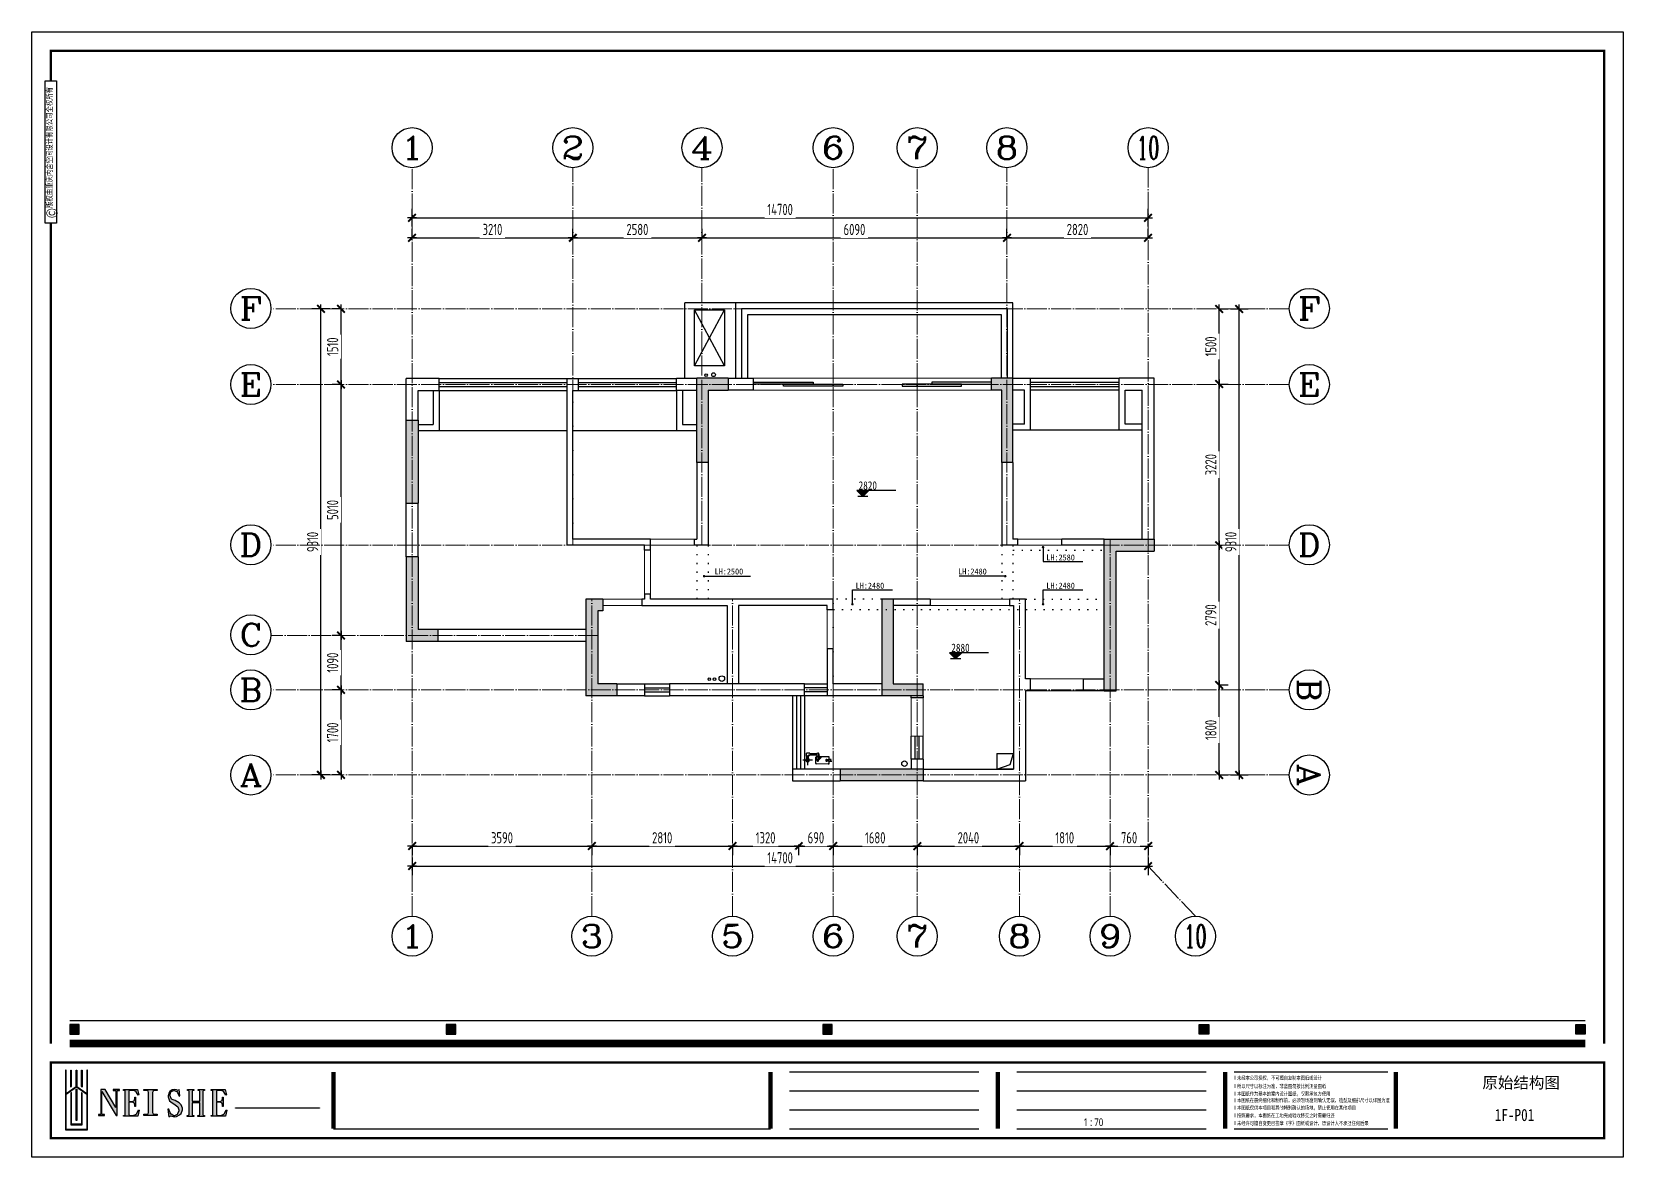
# Model space of a CAD drawing. Header units: inches. Extents: x -50945 to 250244, y -404780 to 18493.
# Drawn here: x 46715 to 78499, y -3982 to 18493 of the extents above; entities that cross this region are included whole.
import ezdxf
from ezdxf.enums import TextEntityAlignment as Align

# ---------------------------------------------------------------- set-up
doc = ezdxf.new("R2010")
doc.units = ezdxf.units.IN
doc.header["$MEASUREMENT"] = 0
doc.linetypes.add('ACAD_ISO07W100', pattern=[3.5, 0.5, -3])
doc.linetypes.add('DOTE', pattern=[2.42, 2, -0.2, 0.02, -0.2])
for name, color, linetype in [('0 @ 1 (1)', 7, 'Continuous'), ('15开关布置图-YJ', 2, 'Continuous'), ('AXIS', 1, 'Continuous'), ('AXIS_TEXT', 7, 'Continuous'), ('A图框', 7, 'Continuous'), ('D-ARCHI', 250, 'Continuous'), ('EVH 立面填充', 8, 'Continuous'), ('IBS-003-建筑窗框', 3, 'Continuous'), ('IBS-050-建筑文字标注', 50, 'Continuous'), ('IBS-182-原建筑非承重墙', 150, 'Continuous'), ('IBS-200-原建筑承重墙柱', 200, 'Continuous'), ('IBS-22-原建筑梁体', 22, 'Continuous'), ('IBS-63-原建筑窗', 63, 'Continuous'), ('IDS-002-门', 60, 'Continuous'), ('外标注', 50, 'Continuous')]:
    doc.layers.add(name, color=color, linetype=linetype)
doc.layers.add('门', color=65, linetype='Continuous', lineweight=13)
doc.styles.add('-宋体', font='SimSun.ttf', dxfattribs={"width": 0.8})
doc.styles.add('04.YBC-外标注3.0', font='SimSun.ttf', dxfattribs={"width": 0.8, "height": 3})
doc.styles.add('05.YBC-内标注2.5', font='SimSun.ttf', dxfattribs={"width": 0.8, "height": 2.5})
doc.styles.add('_TCH_AXIS', font='COMPLEX', dxfattribs={"bigfont": 'GBCBIG'})
doc.styles.add('CCD_DIM', font='archs.shx', dxfattribs={"width": 0.7})
doc.styles.add('COMPLEX', font='COMPLEX')
doc.styles.add('HBA-DIMT', font='ARCHS.SHX', dxfattribs={"width": 0.8})
doc.styles.get("Standard").update_dxf_attribs({"font": 'arial.ttf'})
doc.styles.add('宋体', font='SimSun.ttf', dxfattribs={"width": 0.8})
doc.dimstyles.new('1-50', dxfattribs={"dimscale": 50, "dimtxt": 2, "dimasz": 2, "dimexe": 2, "dimexo": 2, "dimgap": 0.6, "dimtad": 1, "dimdec": 0, "dimrnd": 10, "dimtxsty": 'CCD_DIM', "dimblk": 'ARCHTICK', "dimcen": 2.5, "dimclrd": 44, "dimclre": 44, "dimclrt": 50, "dimadec": 0, "dimazin": 0, "dimtfac": 1, "dimtdec": 0, "dimtmove": 0, "dimatfit": 3, "dimldrblk": 'OPEN90', "dimfxl": 7, "dimfxlon": 1, "dimarcsym": 0})
doc.dimstyles.new('HBA_40', dxfattribs={"dimscale": 50, "dimtxt": 2.5, "dimasz": 0.1, "dimexe": 2, "dimexo": 2.5, "dimgap": 0.6, "dimtad": 1, "dimdec": 0, "dimrnd": 5, "dimzin": 0, "dimtxsty": 'HBA-DIMT', "dimblk": 'HBA_DIMENSION_TICK', "dimblk1": 'HBA_DIMENSION_TICK', "dimblk2": 'HBA_DIMENSION_TICK', "dimcen": 0.125, "dimclrd": 44, "dimclre": 44, "dimclrt": 2, "dimadec": 0, "dimazin": 0, "dimtfac": 1, "dimtdec": 0, "dimtix": 1, "dimtmove": 1, "dimatfit": 3, "dimldrblk": 'HBA_Leader_Dot', "dimfxl": 0, "dimtvp": 1, "dimtfill": 1, "dimtolj": 1, "dimtzin": 0, "dimarcsym": 0})

msp = doc.modelspace()

# ---------------------------------------------------------------- texts
at = {"color": 253, "insert": (75932.58, -3018.45), "char_height": 242.1645, "attachment_point": 1, "style": '宋体'}
msp.add_mtext_dynamic_manual_height_columns('{\\fSimSun|b0|i0|c134|p2;1F-P01}', width=66.2668, gutter_width=16.21, heights=[0], dxfattribs=at)
at = {"layer": 'A图框', "insert": (75686.62, -2380.54), "char_height": 227.0292, "attachment_point": 1}
msp.add_mtext_dynamic_manual_height_columns('{\\fSimSun|b0|i0|c134|p2;原始结构图}', width=2770.8358, gutter_width=16.21, heights=[0], dxfattribs=at)
at = {"layer": 'IBS-050-建筑文字标注', "style": '-宋体', "width": 0.8}
for s, p in [('2820 ', (63228.34, 9348.75)), ('2880 ', (65080.08, 6106.69))]:
    msp.add_text(s, height=168, dxfattribs=at).set_placement(p)
at = {"layer": 'IBS-63-原建筑窗', "style": '宋体'}
for s, p in [('LH:2580 ', (66976.04, 7935.46)), ('LH:2500 ', (60351.64, 7655.58)), ('LH:2480 ', (65216.18, 7655.58)), ('LH:2480 ', (63168.32, 7372.37)), ('LH:2480 ', (66976.04, 7372.37))]:
    msp.add_text(s, height=120, dxfattribs=at).set_placement(p)

# ---------------------------------------------------------------- blocks, each defined once
blk = doc.blocks.new('11')
at = {"layer": 'IBS-182-原建筑非承重墙'}
for p, q in [((140567, -1131), (140516, -1131)), ((140535, -1131), (140528, -1131)), ((140528, -1166), (140567, -1166)), ((140528, -1166), (140567, -1166)), ((140567, -1131), (140535, -1131)), ((140567, -1131), (140535, -1131)), ((140567, -1166), (140535, -1166)), ((140841, -1081), (140567, -1080)), ((140567, -1080), (140567, -1131)), ((140576, -1080), (140567, -1080)), ((140567, -1080), (140567, -1131)), ((140567, -1101), (140567, -1131)), ((140567, -1131), (140615, -1132)), ((140567, -1166), (140567, -1196)), ((140615, -1166), (140567, -1166)), ((140567, -1166), (140567, -1217)), ((140567, -1166), (140567, -1196)), ((140567, -1208), (140567, -1217)), ((140567, -1217), (140770, -1217)), ((140567, -1217), (140587, -1217)), ((140587, -1217), (140775, -1217)), ((140587, -1217), (140740, -1217)), ((140820, -1081), (140588, -1080)), ((140820, -1081), (140588, -1080)), ((140788, -1145), (140728, -1204)), ((140775, -1157), (140728, -1204)), ((140737, -1214), (140728, -1204)), ((140728, -1204), (140737, -1214)), ((140797, -1154), (140737, -1214)), ((140737, -1214), (140775, -1175)), ((140737, -1214), (140775, -1175)), ((140750, -1227), (140737, -1214)), ((140740, -1217), (140750, -1227)), ((140775, -1227), (140750, -1227)), ((140750, -1227), (140770, -1227)), ((140770, -1217), (140770, -1288)), ((140812, -1227), (140770, -1227)), ((140770, -1269), (140770, -1227)), ((140770, -1227), (140770, -1269)), ((140770, -1269), (140770, -1288)), ((140775, -1157), (140788, -1145)), ((140775, -1149), (140775, -1157)), ((140775, -1149), (140775, -1157)), ((140775, -1149), (140775, -1157)), ((140775, -1217), (140775, -1175)), ((140775, -1175), (140775, -1227)), ((140775, -1175), (140775, -1217)), ((140775, -1217), (140775, -1227)), ((140775, -1217), (140775, -1227)), ((140775, -1227), (140809, -1227)), ((140809, -1218), (140810, -1149)), ((140809, -1227), (140810, -1149)), ((140809, -1218), (140820, -1218)), ((140809, -1218), (140809, -1227)), ((140810, -1145), (140810, -1149)), ((140810, -1149), (140810, -1145)), ((140812, -1252), (140812, -1221)), ((140812, -1252), (140812, -1221)), ((140812, -1252), (140812, -1227)), ((140812, -1252), (140812, -1269)), ((140812, -1252), (140955, -1252)), ((140812, -1286), (140812, -1252)), ((140812, -1286), (140812, -1252)), ((140841, -1081), (140820, -1081)), ((140840, -1209), (140841, -1081)), ((140840, -1101), (140841, -1081)), ((140840, -1197), (140840, -1101)), ((140840, -1209), (140840, -1101)), ((140901, -1150), (141093, -1150)), ((140955, -1252), (140953, -1252)), ((140955, -1252), (140953, -1252)), ((140962, -1248), (140955, -1248)), ((140955, -1290), (140955, -1248)), ((140955, -1251), (140955, -1252)), ((140955, -1251), (140955, -1252)), ((140975, -1234), (140975, -1228)), ((140975, -1228), (140980, -1228)), ((140975, -1248), (140975, -1228)), ((140975, -1228), (141018, -1228)), ((140980, -1228), (140975, -1228)), ((140975, -1228), (140975, -1234)), ((140975, -1234), (140975, -1248)), ((140980, -1248), (140975, -1248)), ((140975, -1248), (140980, -1248)), ((140980, -1150), (140980, -1228)), ((140980, -1180), (140980, -1248)), ((140980, -1180), (140980, -1228)), ((140980, -1228), (141014, -1228)), ((140980, -1248), (140980, -1228)), ((140980, -1228), (141018, -1228)), ((140997, -1245), (140997, -1054)), ((141014, -1150), (141014, -1228)), ((141014, -1228), (141014, -1180)), ((141014, -1228), (141014, -1180)), ((141014, -1228), (141018, -1228)), ((141018, -1228), (141014, -1228)), ((141018, -1228), (141014, -1228)), ((141018, -1235), (141018, -1228)), ((141018, -1235), (141018, -1228)), ((141018, -1228), (141018, -1235)), ((141018, -1235), (141018, -1228)), ((141018, -1228), (141018, -1235)), ((141018, -1235), (141018, -1290)), ((140955, -1286), (140803, -1286)), ((140803, -1286), (140812, -1286)), ((140803, -1286), (140812, -1286)), ((140955, -1290), (140982, -1290)), ((140982, -1290), (141018, -1290))]:
    blk.add_line(p, q, dxfattribs=at)
blk.add_circle((140997, -1150), 34.9, dxfattribs=at)
for start, end in [(0, 180), (0, 180), (180, 240.5217), (180, 240.5217), (299.176, 0), (299.176, 0)]:
    blk.add_arc((140997, -1150), 34.9, start, end, dxfattribs=at)
for centre, major_axis, start_param, end_param in [((140553, -1149), (-17.5, -17.5), -1.141223, -0.024085), ((140540, -1140), (-6.72, -6.72), 4.378011, 6.612288), ((140531, -1157), (-6.72, -6.72), 1.236418, 3.470695), ((140588, -1101), (-14.5, 14.5), 5.495149, 7.065946), ((140587, -1196), (-14.5, 14.5), 0.78276, 2.353557), ((140615, -1149), (-12.1, -12.1), 0.78276, 3.924353), ((140791, -1269), (-15, 15), 0.78276, 2.986227), ((140793, -1149), (-12.1, 12.1), 3.924353, 7.065946), ((140793, -1149), (-4.6, -4.6), 1.568158, 4.709751), ((140791, -1269), (-15, 15), 2.986227, 3.924353), ((140820, -1101), (-14.5, -14.5), 2.353557, 3.924353), ((140820, -1197), (-14.5, -14.5), 0.78276, 2.353557), ((140962, -1234), (-9.66, 9.66), 2.353557, 3.924353), ((140997, -1150), (-12.1, 12.1), 4.709751, 10.992936)]:
    blk.add_ellipse(centre, major_axis=major_axis, ratio=1, start_param=start_param, end_param=end_param, dxfattribs=at)
at = {"layer": 'IBS-182-原建筑非承重墙', "extrusion": (0, 0, -1)}
for start_param, end_param in [(5.500425, 7.071221), (5.500425, 7.071221), (3.929629, 5.500425), (3.929629, 5.500425), (7.071221, 8.642018), (7.071221, 8.642018), (2.358832, 3.929629), (2.358832, 3.929629)]:
    blk.add_ellipse((140997, -1150), major_axis=(-12.1, 12.1), ratio=1, start_param=start_param, end_param=end_param, dxfattribs=at)
blk = doc.blocks.new('HBA_DIMENSION_TICK')
at = {"color": 0, "linetype": 'ByBlock'}
for p, q in [((-10, 0), (0, 0)), ((0, 0), (10, 0))]:
    blk.add_line(p, q, dxfattribs=at)
at = {"color": 50, "linetype": 'ByBlock'}
blk.add_solid([(-10, -7), (-7, -10), (7, 10), (10, 7)], dxfattribs=at)
blk = doc.blocks.new('*D41')
at = {"layer": 'Defpoints', "color": 0, "transparency": 16777216}
for p in [(54310, 2486), (57900, 2486), (57900, 2231)]:
    blk.add_point(p, dxfattribs=at)
at = {"layer": '外标注', "color": 44, "lineweight": -2, "transparency": 16777216}
for p, q in [((54310, 2261), (54310, 2051)), ((54319, 2231), (57891, 2231)), ((57900, 2261), (57900, 2051))]:
    blk.add_line(p, q, dxfattribs=at)
at = {"layer": '外标注', "color": 44, "lineweight": -2, "transparency": 16777216, "xscale": 9, "yscale": 9, "zscale": 9, "rotation": 180}
blk.add_blockref('HBA_DIMENSION_TICK', (54310, 2231), dxfattribs=at)
at = {"layer": '外标注', "color": 44, "lineweight": -2, "transparency": 16777216, "xscale": 9, "yscale": 9, "zscale": 9}
blk.add_blockref('HBA_DIMENSION_TICK', (57900, 2231), dxfattribs=at)
at = {"layer": '外标注', "color": 2, "transparency": 16777216, "insert": (56105, 2397), "char_height": 225, "attachment_point": 5, "style": 'HBA-DIMT', "bg_fill": 3, "box_fill_scale": 1.25, "bg_fill_color": 256, "bg_fill_true_color": 13158600, "bg_fill_transparency": 0}
blk.add_mtext('\\A1;3590', dxfattribs=at)
blk = doc.blocks.new('HBA_Leader_Dot')
at = {"color": 0, "linetype": 'ByBlock'}
blk.add_line((-5, 0), (-10, 0), dxfattribs=at)
at = {"color": 0, "linetype": 'ByBlock', "const_width": 5}
blk.add_lwpolyline([(-2.5, 0, 1), (2.5, 0, 1)], format="xyb", close=True, dxfattribs=at)
blk = doc.blocks.new('*D42')
at = {"layer": 'Defpoints', "color": 0, "transparency": 16777216}
for p in [(57900, 2486), (60710, 2486), (60710, 2231)]:
    blk.add_point(p, dxfattribs=at)
at = {"layer": '外标注', "color": 44, "lineweight": -2, "transparency": 16777216}
for p, q in [((57900, 2261), (57900, 2051)), ((57909, 2231), (60701, 2231)), ((60710, 2261), (60710, 2051))]:
    blk.add_line(p, q, dxfattribs=at)
at = {"layer": '外标注', "color": 44, "lineweight": -2, "transparency": 16777216, "xscale": 9, "yscale": 9, "zscale": 9, "rotation": 180}
blk.add_blockref('HBA_DIMENSION_TICK', (57900, 2231), dxfattribs=at)
at = {"layer": '外标注', "color": 44, "lineweight": -2, "transparency": 16777216, "xscale": 9, "yscale": 9, "zscale": 9}
blk.add_blockref('HBA_DIMENSION_TICK', (60710, 2231), dxfattribs=at)
at = {"layer": '外标注', "color": 2, "transparency": 16777216, "insert": (59305, 2397), "char_height": 225, "attachment_point": 5, "style": 'HBA-DIMT', "bg_fill": 3, "box_fill_scale": 1.25, "bg_fill_color": 256, "bg_fill_true_color": 13158600, "bg_fill_transparency": 0}
blk.add_mtext('\\A1;2810', dxfattribs=at)
blk = doc.blocks.new('*D43')
at = {"layer": 'Defpoints', "color": 0, "transparency": 16777216}
for p in [(60710, 2486), (62030, 2486), (62030, 2231)]:
    blk.add_point(p, dxfattribs=at)
at = {"layer": '外标注', "color": 44, "lineweight": -2, "transparency": 16777216}
for p, q in [((60710, 2261), (60710, 2051)), ((60719, 2231), (62021, 2231)), ((62030, 2261), (62030, 2051))]:
    blk.add_line(p, q, dxfattribs=at)
at = {"layer": '外标注', "color": 44, "lineweight": -2, "transparency": 16777216, "xscale": 9, "yscale": 9, "zscale": 9, "rotation": 180}
blk.add_blockref('HBA_DIMENSION_TICK', (60710, 2231), dxfattribs=at)
at = {"layer": '外标注', "color": 44, "lineweight": -2, "transparency": 16777216, "xscale": 9, "yscale": 9, "zscale": 9}
blk.add_blockref('HBA_DIMENSION_TICK', (62030, 2231), dxfattribs=at)
at = {"layer": '外标注', "color": 2, "transparency": 16777216, "insert": (61370, 2397), "char_height": 225, "attachment_point": 5, "style": 'HBA-DIMT', "bg_fill": 3, "box_fill_scale": 1.25, "bg_fill_color": 256, "bg_fill_true_color": 13158600, "bg_fill_transparency": 0}
blk.add_mtext('\\A1;1320', dxfattribs=at)
blk = doc.blocks.new('*D44')
at = {"layer": '外标注', "color": 44, "lineweight": -2, "transparency": 16777216}
for p, q in [((62030, 2261), (62030, 2051)), ((62039, 2231), (62711, 2231)), ((62720, 2261), (62720, 2051))]:
    blk.add_line(p, q, dxfattribs=at)
at = {"layer": '外标注', "color": 44, "lineweight": -2, "transparency": 16777216, "xscale": 9, "yscale": 9, "zscale": 9, "rotation": 180}
blk.add_blockref('HBA_DIMENSION_TICK', (62030, 2231), dxfattribs=at)
at = {"layer": '外标注', "color": 44, "lineweight": -2, "transparency": 16777216, "xscale": 9, "yscale": 9, "zscale": 9}
blk.add_blockref('HBA_DIMENSION_TICK', (62720, 2231), dxfattribs=at)
at = {"layer": '外标注', "color": 2, "transparency": 16777216, "insert": (62375, 2397), "char_height": 225, "attachment_point": 5, "style": 'HBA-DIMT', "bg_fill": 3, "box_fill_scale": 1.25, "bg_fill_color": 256, "bg_fill_true_color": 13158600, "bg_fill_transparency": 0}
blk.add_mtext('\\A1;690', dxfattribs=at)
at = {"layer": 'Defpoints', "color": 0, "transparency": 16777216}
for p in [(62030, 2486), (62720, 2486), (62720, 2231)]:
    blk.add_point(p, dxfattribs=at)
blk = doc.blocks.new('*D45')
at = {"layer": 'Defpoints', "color": 0, "transparency": 16777216}
for p in [(62720, 2486), (64400, 2486), (64400, 2231)]:
    blk.add_point(p, dxfattribs=at)
at = {"layer": '外标注', "color": 44, "lineweight": -2, "transparency": 16777216}
for p, q in [((62720, 2261), (62720, 2051)), ((62729, 2231), (64391, 2231)), ((64400, 2261), (64400, 2051))]:
    blk.add_line(p, q, dxfattribs=at)
at = {"layer": '外标注', "color": 44, "lineweight": -2, "transparency": 16777216, "xscale": 9, "yscale": 9, "zscale": 9, "rotation": 180}
blk.add_blockref('HBA_DIMENSION_TICK', (62720, 2231), dxfattribs=at)
at = {"layer": '外标注', "color": 44, "lineweight": -2, "transparency": 16777216, "xscale": 9, "yscale": 9, "zscale": 9}
blk.add_blockref('HBA_DIMENSION_TICK', (64400, 2231), dxfattribs=at)
at = {"layer": '外标注', "color": 2, "transparency": 16777216, "insert": (63560, 2397), "char_height": 225, "attachment_point": 5, "style": 'HBA-DIMT', "bg_fill": 3, "box_fill_scale": 1.25, "bg_fill_color": 256, "bg_fill_true_color": 13158600, "bg_fill_transparency": 0}
blk.add_mtext('\\A1;1680', dxfattribs=at)
blk = doc.blocks.new('*D46')
at = {"layer": 'Defpoints', "color": 0, "transparency": 16777216}
for p in [(64400, 2486), (66440, 2486), (66440, 2231)]:
    blk.add_point(p, dxfattribs=at)
at = {"layer": '外标注', "color": 44, "lineweight": -2, "transparency": 16777216}
for p, q in [((64400, 2261), (64400, 2051)), ((64409, 2231), (66431, 2231)), ((66440, 2261), (66440, 2051))]:
    blk.add_line(p, q, dxfattribs=at)
at = {"layer": '外标注', "color": 44, "lineweight": -2, "transparency": 16777216, "xscale": 9, "yscale": 9, "zscale": 9, "rotation": 180}
blk.add_blockref('HBA_DIMENSION_TICK', (64400, 2231), dxfattribs=at)
at = {"layer": '外标注', "color": 44, "lineweight": -2, "transparency": 16777216, "xscale": 9, "yscale": 9, "zscale": 9}
blk.add_blockref('HBA_DIMENSION_TICK', (66440, 2231), dxfattribs=at)
at = {"layer": '外标注', "color": 2, "transparency": 16777216, "insert": (65420, 2397), "char_height": 225, "attachment_point": 5, "style": 'HBA-DIMT', "bg_fill": 3, "box_fill_scale": 1.25, "bg_fill_color": 256, "bg_fill_true_color": 13158600, "bg_fill_transparency": 0}
blk.add_mtext('\\A1;2040', dxfattribs=at)
blk = doc.blocks.new('*D47')
at = {"layer": 'Defpoints', "color": 0, "transparency": 16777216}
for p in [(66440, 2486), (68250, 2486), (68250, 2231)]:
    blk.add_point(p, dxfattribs=at)
at = {"layer": '外标注', "color": 44, "lineweight": -2, "transparency": 16777216}
for p, q in [((66440, 2261), (66440, 2051)), ((66449, 2231), (68241, 2231)), ((68250, 2261), (68250, 2051))]:
    blk.add_line(p, q, dxfattribs=at)
at = {"layer": '外标注', "color": 44, "lineweight": -2, "transparency": 16777216, "xscale": 9, "yscale": 9, "zscale": 9, "rotation": 180}
blk.add_blockref('HBA_DIMENSION_TICK', (66440, 2231), dxfattribs=at)
at = {"layer": '外标注', "color": 44, "lineweight": -2, "transparency": 16777216, "xscale": 9, "yscale": 9, "zscale": 9}
blk.add_blockref('HBA_DIMENSION_TICK', (68250, 2231), dxfattribs=at)
at = {"layer": '外标注', "color": 2, "transparency": 16777216, "insert": (67345, 2397), "char_height": 225, "attachment_point": 5, "style": 'HBA-DIMT', "bg_fill": 3, "box_fill_scale": 1.25, "bg_fill_color": 256, "bg_fill_true_color": 13158600, "bg_fill_transparency": 0}
blk.add_mtext('\\A1;1810', dxfattribs=at)
blk = doc.blocks.new('*D48')
at = {"layer": 'Defpoints', "color": 0, "transparency": 16777216}
for p in [(68250, 2486), (69010, 2486), (69010, 2231)]:
    blk.add_point(p, dxfattribs=at)
at = {"layer": '外标注', "color": 44, "lineweight": -2, "transparency": 16777216}
for p, q in [((68250, 2261), (68250, 2051)), ((68259, 2231), (69001, 2231)), ((69010, 2261), (69010, 2051))]:
    blk.add_line(p, q, dxfattribs=at)
at = {"layer": '外标注', "color": 44, "lineweight": -2, "transparency": 16777216, "xscale": 9, "yscale": 9, "zscale": 9, "rotation": 180}
blk.add_blockref('HBA_DIMENSION_TICK', (68250, 2231), dxfattribs=at)
at = {"layer": '外标注', "color": 44, "lineweight": -2, "transparency": 16777216, "xscale": 9, "yscale": 9, "zscale": 9}
blk.add_blockref('HBA_DIMENSION_TICK', (69010, 2231), dxfattribs=at)
at = {"layer": '外标注', "color": 2, "transparency": 16777216, "insert": (68630, 2397), "char_height": 225, "attachment_point": 5, "style": 'HBA-DIMT', "bg_fill": 3, "box_fill_scale": 1.25, "bg_fill_color": 256, "bg_fill_true_color": 13158600, "bg_fill_transparency": 0}
blk.add_mtext('\\A1;760', dxfattribs=at)
blk = doc.blocks.new('*D49')
at = {"layer": 'Defpoints', "color": 0, "transparency": 16777216}
for p in [(54310, 2231), (69010, 2231), (69010, 1831)]:
    blk.add_point(p, dxfattribs=at)
at = {"layer": '外标注', "color": 44, "lineweight": -2, "transparency": 16777216}
for p, q in [((54310, 2006), (54310, 1651)), ((69010, 2006), (69010, 1651)), ((54319, 1831), (69001, 1831))]:
    blk.add_line(p, q, dxfattribs=at)
at = {"layer": '外标注', "color": 44, "lineweight": -2, "transparency": 16777216, "xscale": 9, "yscale": 9, "zscale": 9, "rotation": 180}
blk.add_blockref('HBA_DIMENSION_TICK', (54310, 1831), dxfattribs=at)
at = {"layer": '外标注', "color": 44, "lineweight": -2, "transparency": 16777216, "xscale": 9, "yscale": 9, "zscale": 9}
blk.add_blockref('HBA_DIMENSION_TICK', (69010, 1831), dxfattribs=at)
at = {"layer": '外标注', "color": 2, "transparency": 16777216, "insert": (61660, 1997), "char_height": 225, "attachment_point": 5, "style": 'HBA-DIMT', "bg_fill": 3, "box_fill_scale": 1.25, "bg_fill_color": 256, "bg_fill_true_color": 13158600, "bg_fill_transparency": 0}
blk.add_mtext('\\A1;14700', dxfattribs=at)
blk = doc.blocks.new('*D50')
at = {"layer": 'Defpoints', "color": 0, "transparency": 16777216}
for p in [(70188, 5449), (70430, 5449), (70188, 3651)]:
    blk.add_point(p, dxfattribs=at)
at = {"layer": '外标注', "color": 44, "lineweight": -2, "transparency": 16777216}
for p, q in [((70413, 5449), (70610, 5449)), ((70430, 3660), (70430, 5440)), ((70413, 3651), (70610, 3651))]:
    blk.add_line(p, q, dxfattribs=at)
at = {"layer": '外标注', "color": 44, "lineweight": -2, "transparency": 16777216, "xscale": 9, "yscale": 9, "zscale": 9}
for p, rotation in [((70430, 5449), 90), ((70430, 3651), 270)]:
    blk.add_blockref('HBA_DIMENSION_TICK', p, dxfattribs=dict(at, rotation=rotation))
at = {"layer": '外标注', "color": 2, "transparency": 16777216, "insert": (70263, 4550), "char_height": 225, "attachment_point": 5, "rotation": 90, "style": 'HBA-DIMT', "bg_fill": 3, "box_fill_scale": 1.25, "bg_fill_color": 256, "bg_fill_true_color": 13158600, "bg_fill_transparency": 0}
blk.add_mtext('\\A1;1800', dxfattribs=at)
blk = doc.blocks.new('*D51')
at = {"layer": 'Defpoints', "color": 0, "transparency": 16777216}
for p in [(70188, 8239), (70430, 8239), (70188, 5449)]:
    blk.add_point(p, dxfattribs=at)
at = {"layer": '外标注', "color": 44, "lineweight": -2, "transparency": 16777216}
for p, q in [((70413, 8239), (70610, 8239)), ((70430, 5458), (70430, 8230)), ((70413, 5449), (70610, 5449))]:
    blk.add_line(p, q, dxfattribs=at)
at = {"layer": '外标注', "color": 44, "lineweight": -2, "transparency": 16777216, "xscale": 9, "yscale": 9, "zscale": 9}
for p, rotation in [((70430, 8239), 90), ((70430, 5449), 270)]:
    blk.add_blockref('HBA_DIMENSION_TICK', p, dxfattribs=dict(at, rotation=rotation))
at = {"layer": '外标注', "color": 2, "transparency": 16777216, "insert": (70263, 6844), "char_height": 225, "attachment_point": 5, "rotation": 90, "style": 'HBA-DIMT', "bg_fill": 3, "box_fill_scale": 1.25, "bg_fill_color": 256, "bg_fill_true_color": 13158600, "bg_fill_transparency": 0}
blk.add_mtext('\\A1;2790', dxfattribs=at)
blk = doc.blocks.new('*D52')
at = {"layer": 'Defpoints', "color": 0, "transparency": 16777216}
for p in [(70188, 11459), (70430, 11459), (70188, 8239)]:
    blk.add_point(p, dxfattribs=at)
at = {"layer": '外标注', "color": 44, "lineweight": -2, "transparency": 16777216}
for p, q in [((70413, 11459), (70610, 11459)), ((70430, 8248), (70430, 11450)), ((70413, 8239), (70610, 8239))]:
    blk.add_line(p, q, dxfattribs=at)
at = {"layer": '外标注', "color": 44, "lineweight": -2, "transparency": 16777216, "xscale": 9, "yscale": 9, "zscale": 9}
for p, rotation in [((70430, 11459), 90), ((70430, 8239), 270)]:
    blk.add_blockref('HBA_DIMENSION_TICK', p, dxfattribs=dict(at, rotation=rotation))
at = {"layer": '外标注', "color": 2, "transparency": 16777216, "insert": (70263, 9849), "char_height": 225, "attachment_point": 5, "rotation": 90, "style": 'HBA-DIMT', "bg_fill": 3, "box_fill_scale": 1.25, "bg_fill_color": 256, "bg_fill_true_color": 13158600, "bg_fill_transparency": 0}
blk.add_mtext('\\A1;3220', dxfattribs=at)
blk = doc.blocks.new('*D53')
at = {"layer": 'Defpoints', "color": 0, "transparency": 16777216}
for p in [(70188, 12959), (70430, 12959), (70188, 11459)]:
    blk.add_point(p, dxfattribs=at)
at = {"layer": '外标注', "color": 44, "lineweight": -2, "transparency": 16777216}
for p, q in [((70413, 12959), (70610, 12959)), ((70430, 11468), (70430, 12950)), ((70413, 11459), (70610, 11459))]:
    blk.add_line(p, q, dxfattribs=at)
at = {"layer": '外标注', "color": 44, "lineweight": -2, "transparency": 16777216, "xscale": 9, "yscale": 9, "zscale": 9}
for p, rotation in [((70430, 12959), 90), ((70430, 11459), 270)]:
    blk.add_blockref('HBA_DIMENSION_TICK', p, dxfattribs=dict(at, rotation=rotation))
at = {"layer": '外标注', "color": 2, "transparency": 16777216, "insert": (70263, 12209), "char_height": 225, "attachment_point": 5, "rotation": 90, "style": 'HBA-DIMT', "bg_fill": 3, "box_fill_scale": 1.25, "bg_fill_color": 256, "bg_fill_true_color": 13158600, "bg_fill_transparency": 0}
blk.add_mtext('\\A1;1500', dxfattribs=at)
blk = doc.blocks.new('*D54')
at = {"layer": 'Defpoints', "color": 0, "transparency": 16777216}
for p in [(70430, 12959), (70830, 12959), (70430, 3651)]:
    blk.add_point(p, dxfattribs=at)
at = {"layer": '外标注', "color": 44, "lineweight": -2, "transparency": 16777216}
for p, q in [((70655, 12959), (71010, 12959)), ((70830, 3660), (70830, 12950)), ((70655, 3651), (71010, 3651))]:
    blk.add_line(p, q, dxfattribs=at)
at = {"layer": '外标注', "color": 44, "lineweight": -2, "transparency": 16777216, "xscale": 9, "yscale": 9, "zscale": 9}
for p, rotation in [((70830, 12959), 90), ((70830, 3651), 270)]:
    blk.add_blockref('HBA_DIMENSION_TICK', p, dxfattribs=dict(at, rotation=rotation))
at = {"layer": '外标注', "color": 2, "transparency": 16777216, "insert": (70663, 8305), "char_height": 225, "attachment_point": 5, "rotation": 90, "style": 'HBA-DIMT', "bg_fill": 3, "box_fill_scale": 1.25, "bg_fill_color": 256, "bg_fill_true_color": 13158600, "bg_fill_transparency": 0}
blk.add_mtext('\\A1;9310', dxfattribs=at)
blk = doc.blocks.new('*D55')
at = {"layer": 'Defpoints', "color": 0, "transparency": 16777216}
for p in [(57520, 14379), (54310, 14155), (57520, 14155)]:
    blk.add_point(p, dxfattribs=at)
at = {"layer": '外标注', "color": 44, "lineweight": -2, "transparency": 16777216}
for p, q in [((54310, 14379), (54310, 14559)), ((54319, 14379), (57511, 14379)), ((57520, 14379), (57520, 14559))]:
    blk.add_line(p, q, dxfattribs=at)
at = {"layer": '外标注', "color": 44, "lineweight": -2, "transparency": 16777216, "xscale": 9, "yscale": 9, "zscale": 9, "rotation": 180}
blk.add_blockref('HBA_DIMENSION_TICK', (54310, 14379), dxfattribs=at)
at = {"layer": '外标注', "color": 44, "lineweight": -2, "transparency": 16777216, "xscale": 9, "yscale": 9, "zscale": 9}
blk.add_blockref('HBA_DIMENSION_TICK', (57520, 14379), dxfattribs=at)
at = {"layer": '外标注', "color": 2, "transparency": 16777216, "insert": (55915, 14546), "char_height": 225, "attachment_point": 5, "style": 'HBA-DIMT', "bg_fill": 3, "box_fill_scale": 1.25, "bg_fill_color": 256, "bg_fill_true_color": 13158600, "bg_fill_transparency": 0}
blk.add_mtext('\\A1;3210', dxfattribs=at)
blk = doc.blocks.new('*D56')
at = {"layer": 'Defpoints', "color": 0, "transparency": 16777216}
for p in [(60100, 14379), (57520, 14155), (60100, 14155)]:
    blk.add_point(p, dxfattribs=at)
at = {"layer": '外标注', "color": 44, "lineweight": -2, "transparency": 16777216}
for p, q in [((57520, 14379), (57520, 14559)), ((57529, 14379), (60091, 14379)), ((60100, 14379), (60100, 14559))]:
    blk.add_line(p, q, dxfattribs=at)
at = {"layer": '外标注', "color": 44, "lineweight": -2, "transparency": 16777216, "xscale": 9, "yscale": 9, "zscale": 9, "rotation": 180}
blk.add_blockref('HBA_DIMENSION_TICK', (57520, 14379), dxfattribs=at)
at = {"layer": '外标注', "color": 44, "lineweight": -2, "transparency": 16777216, "xscale": 9, "yscale": 9, "zscale": 9}
blk.add_blockref('HBA_DIMENSION_TICK', (60100, 14379), dxfattribs=at)
at = {"layer": '外标注', "color": 2, "transparency": 16777216, "insert": (58810, 14546), "char_height": 225, "attachment_point": 5, "style": 'HBA-DIMT', "bg_fill": 3, "box_fill_scale": 1.25, "bg_fill_color": 256, "bg_fill_true_color": 13158600, "bg_fill_transparency": 0}
blk.add_mtext('\\A1;2580', dxfattribs=at)
blk = doc.blocks.new('*D57')
at = {"layer": 'Defpoints', "color": 0, "transparency": 16777216}
for p in [(66190, 14379), (60100, 14155), (66190, 14155)]:
    blk.add_point(p, dxfattribs=at)
at = {"layer": '外标注', "color": 44, "lineweight": -2, "transparency": 16777216}
for p, q in [((60100, 14379), (60100, 14559)), ((60109, 14379), (66181, 14379)), ((66190, 14379), (66190, 14559))]:
    blk.add_line(p, q, dxfattribs=at)
at = {"layer": '外标注', "color": 44, "lineweight": -2, "transparency": 16777216, "xscale": 9, "yscale": 9, "zscale": 9, "rotation": 180}
blk.add_blockref('HBA_DIMENSION_TICK', (60100, 14379), dxfattribs=at)
at = {"layer": '外标注', "color": 44, "lineweight": -2, "transparency": 16777216, "xscale": 9, "yscale": 9, "zscale": 9}
blk.add_blockref('HBA_DIMENSION_TICK', (66190, 14379), dxfattribs=at)
at = {"layer": '外标注', "color": 2, "transparency": 16777216, "insert": (63145, 14546), "char_height": 225, "attachment_point": 5, "style": 'HBA-DIMT', "bg_fill": 3, "box_fill_scale": 1.25, "bg_fill_color": 256, "bg_fill_true_color": 13158600, "bg_fill_transparency": 0}
blk.add_mtext('\\A1;6090', dxfattribs=at)
blk = doc.blocks.new('*D58')
at = {"layer": 'Defpoints', "color": 0, "transparency": 16777216}
for p in [(69010, 14379), (66190, 14155), (69010, 14155)]:
    blk.add_point(p, dxfattribs=at)
at = {"layer": '外标注', "color": 44, "lineweight": -2, "transparency": 16777216}
for p, q in [((66190, 14379), (66190, 14559)), ((66199, 14379), (69001, 14379)), ((69010, 14379), (69010, 14559))]:
    blk.add_line(p, q, dxfattribs=at)
at = {"layer": '外标注', "color": 44, "lineweight": -2, "transparency": 16777216, "xscale": 9, "yscale": 9, "zscale": 9, "rotation": 180}
blk.add_blockref('HBA_DIMENSION_TICK', (66190, 14379), dxfattribs=at)
at = {"layer": '外标注', "color": 44, "lineweight": -2, "transparency": 16777216, "xscale": 9, "yscale": 9, "zscale": 9}
blk.add_blockref('HBA_DIMENSION_TICK', (69010, 14379), dxfattribs=at)
at = {"layer": '外标注', "color": 2, "transparency": 16777216, "insert": (67600, 14546), "char_height": 225, "attachment_point": 5, "style": 'HBA-DIMT', "bg_fill": 3, "box_fill_scale": 1.25, "bg_fill_color": 256, "bg_fill_true_color": 13158600, "bg_fill_transparency": 0}
blk.add_mtext('\\A1;2820', dxfattribs=at)
blk = doc.blocks.new('*D59')
at = {"layer": 'Defpoints', "color": 0, "transparency": 16777216}
for p in [(69010, 14779), (54310, 14379), (69010, 14379)]:
    blk.add_point(p, dxfattribs=at)
at = {"layer": '外标注', "color": 44, "lineweight": -2, "transparency": 16777216}
for p, q in [((54310, 14604), (54310, 14959)), ((69010, 14604), (69010, 14959)), ((54319, 14779), (69001, 14779))]:
    blk.add_line(p, q, dxfattribs=at)
at = {"layer": '外标注', "color": 44, "lineweight": -2, "transparency": 16777216, "xscale": 9, "yscale": 9, "zscale": 9, "rotation": 180}
blk.add_blockref('HBA_DIMENSION_TICK', (54310, 14779), dxfattribs=at)
at = {"layer": '外标注', "color": 44, "lineweight": -2, "transparency": 16777216, "xscale": 9, "yscale": 9, "zscale": 9}
blk.add_blockref('HBA_DIMENSION_TICK', (69010, 14779), dxfattribs=at)
at = {"layer": '外标注', "color": 2, "transparency": 16777216, "insert": (61660, 14946), "char_height": 225, "attachment_point": 5, "style": 'HBA-DIMT', "bg_fill": 3, "box_fill_scale": 1.25, "bg_fill_color": 256, "bg_fill_true_color": 13158600, "bg_fill_transparency": 0}
blk.add_mtext('\\A1;14700', dxfattribs=at)
blk = doc.blocks.new('*D60')
at = {"layer": 'Defpoints', "color": 0, "transparency": 16777216}
for p in [(52890, 5349), (53091, 5349), (53091, 3651)]:
    blk.add_point(p, dxfattribs=at)
at = {"layer": '外标注', "color": 44, "lineweight": -2, "transparency": 16777216}
for p, q in [((52890, 5349), (52710, 5349)), ((52890, 3660), (52890, 5340)), ((52890, 3651), (52710, 3651))]:
    blk.add_line(p, q, dxfattribs=at)
at = {"layer": '外标注', "color": 44, "lineweight": -2, "transparency": 16777216, "xscale": 9, "yscale": 9, "zscale": 9}
for p, rotation in [((52890, 5349), 90), ((52890, 3651), 270)]:
    blk.add_blockref('HBA_DIMENSION_TICK', p, dxfattribs=dict(at, rotation=rotation))
at = {"layer": '外标注', "color": 2, "transparency": 16777216, "insert": (52723, 4500), "char_height": 225, "attachment_point": 5, "rotation": 90, "style": 'HBA-DIMT', "bg_fill": 3, "box_fill_scale": 1.25, "bg_fill_color": 256, "bg_fill_true_color": 13158600, "bg_fill_transparency": 0}
blk.add_mtext('\\A1;1700', dxfattribs=at)
blk = doc.blocks.new('*D61')
at = {"layer": 'Defpoints', "color": 0, "transparency": 16777216}
for p in [(52890, 6439), (53091, 6439), (53091, 5349)]:
    blk.add_point(p, dxfattribs=at)
at = {"layer": '外标注', "color": 44, "lineweight": -2, "transparency": 16777216}
for p, q in [((52890, 6439), (52710, 6439)), ((52890, 5358), (52890, 6430)), ((52890, 5349), (52710, 5349))]:
    blk.add_line(p, q, dxfattribs=at)
at = {"layer": '外标注', "color": 44, "lineweight": -2, "transparency": 16777216, "xscale": 9, "yscale": 9, "zscale": 9}
for p, rotation in [((52890, 6439), 90), ((52890, 5349), 270)]:
    blk.add_blockref('HBA_DIMENSION_TICK', p, dxfattribs=dict(at, rotation=rotation))
at = {"layer": '外标注', "color": 2, "transparency": 16777216, "insert": (52723, 5894), "char_height": 225, "attachment_point": 5, "rotation": 90, "style": 'HBA-DIMT', "bg_fill": 3, "box_fill_scale": 1.25, "bg_fill_color": 256, "bg_fill_true_color": 13158600, "bg_fill_transparency": 0}
blk.add_mtext('\\A1;1090', dxfattribs=at)
blk = doc.blocks.new('*D62')
at = {"layer": 'Defpoints', "color": 0, "transparency": 16777216}
for p in [(52890, 11449), (53091, 11449), (53091, 6439)]:
    blk.add_point(p, dxfattribs=at)
at = {"layer": '外标注', "color": 44, "lineweight": -2, "transparency": 16777216}
for p, q in [((52890, 11449), (52710, 11449)), ((52890, 6448), (52890, 11440)), ((52890, 6439), (52710, 6439))]:
    blk.add_line(p, q, dxfattribs=at)
at = {"layer": '外标注', "color": 44, "lineweight": -2, "transparency": 16777216, "xscale": 9, "yscale": 9, "zscale": 9}
for p, rotation in [((52890, 11449), 90), ((52890, 6439), 270)]:
    blk.add_blockref('HBA_DIMENSION_TICK', p, dxfattribs=dict(at, rotation=rotation))
at = {"layer": '外标注', "color": 2, "transparency": 16777216, "insert": (52723, 8944), "char_height": 225, "attachment_point": 5, "rotation": 90, "style": 'HBA-DIMT', "bg_fill": 3, "box_fill_scale": 1.25, "bg_fill_color": 256, "bg_fill_true_color": 13158600, "bg_fill_transparency": 0}
blk.add_mtext('\\A1;5010', dxfattribs=at)
blk = doc.blocks.new('*D63')
at = {"layer": 'Defpoints', "color": 0, "transparency": 16777216}
for p in [(52890, 12959), (53091, 12959), (53091, 11449)]:
    blk.add_point(p, dxfattribs=at)
at = {"layer": '外标注', "color": 44, "lineweight": -2, "transparency": 16777216}
for p, q in [((52890, 12959), (52710, 12959)), ((52890, 11458), (52890, 12950)), ((52890, 11449), (52710, 11449))]:
    blk.add_line(p, q, dxfattribs=at)
at = {"layer": '外标注', "color": 44, "lineweight": -2, "transparency": 16777216, "xscale": 9, "yscale": 9, "zscale": 9}
for p, rotation in [((52890, 12959), 90), ((52890, 11449), 270)]:
    blk.add_blockref('HBA_DIMENSION_TICK', p, dxfattribs=dict(at, rotation=rotation))
at = {"layer": '外标注', "color": 2, "transparency": 16777216, "insert": (52723, 12204), "char_height": 225, "attachment_point": 5, "rotation": 90, "style": 'HBA-DIMT', "bg_fill": 3, "box_fill_scale": 1.25, "bg_fill_color": 256, "bg_fill_true_color": 13158600, "bg_fill_transparency": 0}
blk.add_mtext('\\A1;1510', dxfattribs=at)
blk = doc.blocks.new('*D64')
at = {"layer": 'Defpoints', "color": 0, "transparency": 16777216}
for p in [(52490, 12959), (52890, 12959), (52890, 3651)]:
    blk.add_point(p, dxfattribs=at)
at = {"layer": '外标注', "color": 44, "lineweight": -2, "transparency": 16777216}
for p, q in [((52665, 12959), (52310, 12959)), ((52490, 3660), (52490, 12950)), ((52665, 3651), (52310, 3651))]:
    blk.add_line(p, q, dxfattribs=at)
at = {"layer": '外标注', "color": 44, "lineweight": -2, "transparency": 16777216, "xscale": 9, "yscale": 9, "zscale": 9}
for p, rotation in [((52490, 12959), 90), ((52490, 3651), 270)]:
    blk.add_blockref('HBA_DIMENSION_TICK', p, dxfattribs=dict(at, rotation=rotation))
at = {"layer": '外标注', "color": 2, "transparency": 16777216, "insert": (52323, 8305), "char_height": 225, "attachment_point": 5, "rotation": 90, "style": 'HBA-DIMT', "bg_fill": 3, "box_fill_scale": 1.25, "bg_fill_color": 256, "bg_fill_true_color": 13158600, "bg_fill_transparency": 0}
blk.add_mtext('\\A1;9310', dxfattribs=at)
blk = doc.blocks.new('_AXISO')
blk.add_circle((0, 0), 0.5)
at = {"layer": 'AXIS_TEXT', "style": 'COMPLEX', "width": 1.041667}
blk.add_attdef('A', text='', height=0.56, dxfattribs=at).set_placement((-0.25, -0.28), (0.25, -0.28), align=Align.FIT)
blk = doc.blocks.new('A$C762F35E1')
at = {"layer": 'IBS-050-建筑文字标注', "linetype": 'ByBlock'}
h = blk.add_hatch(color=160, dxfattribs=at)
h.dxf.hatch_style = 1
h.paths.add_polyline_path([(122, 0), (0, 122), (243, 122)])
at = {"layer": 'IBS-050-建筑文字标注', "color": 160, "linetype": 'ByBlock'}
for p, q in [((0, 122), (122, 0)), ((781, 122), (0, 122)), ((223, 0), (20, 0)), ((243, 122), (122, 0))]:
    blk.add_line(p, q, dxfattribs=at)
blk = doc.blocks.new('_ArchTick')
at = {"color": 0, "linetype": 'ByBlock', "const_width": 0.15}
blk.add_lwpolyline([(-0.5, -0.5), (0.5, 0.5)], dxfattribs=at)
blk = doc.blocks.new('gegwe')
h = blk.add_hatch(color=9)
h.paths.add_polyline_path([(189652, -49616), (189652, -49028), (189629, -49028), (189629, -49617), (189269, -49867), (189269, -49028), (189267, -49028), (189246, -49028), (189246, -51182), (190039, -51182), (190039, -49027), (190014, -49027), (190014, -49865), (190014, -49868)])
h.paths.add_polyline_path([(190014, -49898), (190014, -51161), (189269, -51161), (189269, -49898), (189642, -49636)], flags=16)
h.paths.add_polyline_path([(189641, -49706), (189653, -49716), (189653, -50844), (189629, -50844), (189629, -49716)], flags=0)
h.paths.add_polyline_path([(189825, -49834), (189847, -49852), (189847, -51000), (189439, -51000), (189439, -49849), (189461, -49834), (189461, -50979), (189825, -50979)], flags=0)
h.paths.add_polyline_path([(189439, -49636), (189459, -49620), (189459, -49028), (189439, -49028)], flags=17)
h.paths.add_polyline_path([(189822, -49620), (189847, -49637), (189847, -49027), (189822, -49027)])
at = {"color": 9}
for points in [[(189267, -49028), (189246, -49028), (189246, -51182), (190039, -51182), (190039, -49027), (190014, -49027), (190014, -49865), (190014, -49868)], [(189269, -49867), (189269, -49028), (189267, -49028)], [(189269, -49867), (189629, -49617), (189629, -49028)], [(189439, -49028), (189459, -49028), (189459, -49620), (189439, -49636), (189439, -49028)], [(189629, -49028), (189650, -49028), (189652, -49028), (189652, -49616), (190014, -49868)], [(190014, -49898), (189642, -49636), (189269, -49898)], [(190014, -49898), (190014, -51161), (189269, -51161), (189269, -49898)], [(189439, -49849), (189439, -51000), (189847, -51000), (189847, -49852), (189825, -49834), (189825, -50979), (189461, -50979), (189461, -49834), (189461, -49834), (189439, -49849)], [(189641, -49706), (189653, -49716), (189653, -50844), (189629, -50844), (189629, -49716), (189641, -49706)]]:
    blk.add_lwpolyline(points, dxfattribs=at)
blk.add_lwpolyline([(189822, -49027), (189842, -49027), (189847, -49027), (189847, -49637), (189822, -49620), (189822, -49027)], close=True, dxfattribs=at)
blk = doc.blocks.new('gegeg')
at = {"layer": 'A图框'}
h = blk.add_hatch(color=256, dxfattribs=at)
h.dxf.hatch_style = 1
h.paths.add_polyline_path([(133887, -57733), (134062, -57733), (134062, -57558), (133887, -57558)])
h = blk.add_hatch(color=256, dxfattribs=at)
h.dxf.hatch_style = 1
h.paths.add_polyline_path([(140844, -57733), (141019, -57733), (141019, -57558), (140844, -57558)])
h = blk.add_hatch(color=256, dxfattribs=at)
h.dxf.hatch_style = 1
h.paths.add_polyline_path([(147800, -57733), (147975, -57733), (147975, -57558), (147800, -57558)])
h = blk.add_hatch(color=256, dxfattribs=at)
h.dxf.hatch_style = 1
h.paths.add_polyline_path([(154931, -57558), (154756, -57558), (154756, -57733), (154931, -57733)])
h = blk.add_hatch(color=256, dxfattribs=at)
h.dxf.hatch_style = 1
h.paths.add_polyline_path([(161887, -57558), (161712, -57558), (161712, -57733), (161887, -57733)])
for points in [[(134739, -58777), (134739, -59093), (134540, -58756), (134463, -58756), (134463, -59217), (134420, -59217), (134420, -59237), (134529, -59237), (134529, -59217), (134483, -59217), (134483, -58794), (134745, -59237), (134761, -59237), (134761, -58777), (134804, -58777), (134804, -58756), (134693, -58756), (134693, -58777)], [(134914, -59212), (134909, -59229), (134893, -59235), (134879, -59235), (134879, -59253), (135145, -59253), (135170, -59139), (135158, -59133), (135153, -59151), (135121, -59209), (135116, -59214), (135061, -59235), (135000, -59235), (134986, -59229), (134980, -59212), (134980, -58994), (135047, -58994), (135082, -59011), (135091, -59061), (135091, -59073), (135105, -59073), (135105, -58901), (135091, -58901), (135091, -58919), (135082, -58962), (135047, -58977), (134980, -58977), (134980, -58796), (134986, -58779), (135000, -58774), (135065, -58773), (135114, -58794), (135151, -58861), (135163, -58855), (135137, -58756), (134881, -58756), (134881, -58773), (134893, -58773), (134909, -58779), (134914, -58797)], [(135417, -58811), (135426, -58787), (135445, -58779), (135506, -58779), (135506, -58756), (135256, -58756), (135256, -58779), (135317, -58779), (135338, -58787), (135344, -58810), (135344, -59182), (135339, -59205), (135316, -59213), (135256, -59213), (135256, -59237), (135506, -59237), (135506, -59213), (135446, -59213), (135427, -59206), (135417, -59182)], [(135837, -59038), (135882, -59078), (135903, -59132), (135902, -59152), (135881, -59208), (135872, -59220), (135825, -59243), (135813, -59242), (135761, -59214), (135741, -59189), (135716, -59118), (135702, -59123), (135721, -59263), (135737, -59248), (135751, -59243), (135823, -59263), (135863, -59257), (135916, -59223), (135949, -59199), (135968, -59131), (135971, -59105), (135945, -59040), (135909, -59002), (135837, -58960), (135798, -58947), (135768, -58935), (135738, -58864), (135753, -58809), (135762, -58797), (135809, -58778), (135816, -58777), (135869, -58797), (135880, -58811), (135910, -58880), (135922, -58873), (135912, -58756), (135903, -58771), (135889, -58777), (135860, -58765), (135816, -58756), (135782, -58762), (135736, -58794), (135724, -58813), (135707, -58877), (135707, -58896), (135730, -58964), (135755, -58986)], [(136289, -59003), (136289, -59216), (136284, -59234), (136268, -59240), (136256, -59240), (136256, -59258), (136379, -59258), (136379, -59240), (136367, -59240), (136353, -59234), (136346, -59218), (136346, -58797), (136353, -58780), (136367, -58774), (136377, -58774), (136377, -58756), (136258, -58756), (136258, -58774), (136268, -58774), (136284, -58780), (136289, -58797), (136289, -58975), (136150, -58975), (136150, -58797), (136157, -58780), (136172, -58774), (136180, -58774), (136180, -58756), (136062, -58756), (136062, -58774), (136072, -58774), (136088, -58780), (136093, -58797), (136093, -59216), (136088, -59234), (136072, -59240), (136060, -59240), (136060, -59258), (136183, -59258), (136183, -59240), (136171, -59240), (136157, -59235), (136150, -59217), (136150, -59003)], [(136534, -59212), (136530, -59229), (136514, -59235), (136499, -59235), (136499, -59253), (136765, -59253), (136791, -59139), (136779, -59133), (136774, -59151), (136742, -59209), (136736, -59214), (136681, -59235), (136621, -59235), (136607, -59229), (136600, -59212), (136600, -58994), (136667, -58994), (136702, -59011), (136711, -59061), (136711, -59073), (136725, -59073), (136725, -58901), (136711, -58901), (136711, -58919), (136702, -58962), (136668, -58977), (136600, -58977), (136600, -58796), (136606, -58779), (136620, -58774), (136686, -58773), (136734, -58794), (136771, -58861), (136783, -58855), (136758, -58756), (136502, -58756), (136502, -58773), (136513, -58773), (136530, -58779), (136534, -58797)], [(138503, -59104), (138503, -59096), (136951, -59096), (136951, -59104)]]:
    blk.add_hatch(color=256, dxfattribs=at).paths.add_polyline_path(points)
for p, q in [((133887, -57482), (161887, -57482)), ((147184, -58433), (150684, -58433)), ((151384, -58433), (154884, -58433)), ((155398, -58433), (158242, -58433)), ((147184, -58783), (150684, -58783)), ((151384, -58783), (154884, -58783)), ((147184, -59133), (150684, -59133)), ((151384, -59133), (154884, -59133)), ((138761, -59483), (146834, -59483)), ((147184, -59483), (150684, -59483)), ((151384, -59483), (154884, -59483)), ((155398, -59483), (158242, -59483))]:
    blk.add_line(p, q, dxfattribs=at)
for points in [[(162587, -39218), (162587, -60008), (133187, -60008), (133187, -39218)], [(133431, -40125), (133643, -40125), (133643, -42755), (133431, -42755)], [(134062, -57558), (133887, -57558), (133887, -57733), (134062, -57733)], [(141019, -57558), (140844, -57558), (140844, -57733), (141019, -57733)], [(147975, -57558), (147800, -57558), (147800, -57733), (147975, -57733)], [(154756, -57558), (154931, -57558), (154931, -57733), (154756, -57733)], [(161712, -57558), (161887, -57558), (161887, -57733), (161712, -57733)], [(134739, -58777), (134739, -59093), (134540, -58756), (134463, -58756), (134463, -59217), (134420, -59217), (134420, -59237), (134529, -59237), (134529, -59217), (134483, -59217), (134483, -58794), (134745, -59237), (134761, -59237), (134761, -58777), (134804, -58777), (134804, -58756), (134693, -58756), (134693, -58777), (134739, -58777)], [(135256, -58756), (135506, -58756), (135506, -58779), (135445, -58779), (135426, -58787), (135417, -58811), (135417, -59182), (135427, -59206), (135446, -59213), (135506, -59213), (135506, -59237), (135256, -59237), (135256, -59213), (135316, -59213), (135339, -59205), (135344, -59182), (135344, -58810), (135338, -58787), (135317, -58779), (135256, -58779), (135256, -58756)], [(136951, -59096), (138503, -59096), (138503, -59104), (136951, -59104)]]:
    blk.add_lwpolyline(points, close=True, dxfattribs=at)
for points, const_width in [([(133537, -40125), (133537, -39568), (162237, -39568), (162237, -57908)], 42), ([(133537, -57908), (133537, -42755)], 42), ([(161887, -57908), (133887, -57908)], 140), ([(138761, -58433), (138761, -59483)], 84), ([(146834, -58433), (146834, -59483)], 84), ([(151034, -58433), (151034, -59483)], 84), ([(155234, -58433), (155234, -59483)], 84), ([(158387, -58433), (158387, -59483)], 84)]:
    blk.add_lwpolyline(points, dxfattribs=dict(at, const_width=const_width))
at = {"layer": 'A图框', "const_width": 42}
blk.add_lwpolyline([(133537, -58258), (162237, -58258), (162237, -59658), (133537, -59658)], close=True, dxfattribs=at)
at = {"layer": 'A图框'}
for points in [[(134882, -58756), (135137, -58756), (135163, -58855), (135151, -58861), (135116, -58798), (135112, -58793), (135065, -58773), (135000, -58774), (134986, -58779), (134980, -58796), (134980, -58977), (135047, -58977), (135082, -58962), (135091, -58919), (135091, -58901), (135105, -58901), (135105, -59073), (135091, -59073), (135091, -59061), (135082, -59011), (135047, -58994), (134980, -58994), (134980, -59212), (134986, -59229), (135000, -59235), (135061, -59235), (135116, -59214), (135121, -59209), (135153, -59151), (135158, -59133), (135170, -59139), (135145, -59253), (134879, -59253), (134879, -59235), (134893, -59235), (134909, -59229), (134914, -59212), (134914, -58797), (134909, -58779), (134893, -58773), (134881, -58773), (134881, -58756)], [(135910, -58880), (135922, -58873), (135912, -58756), (135903, -58771), (135889, -58777), (135860, -58765), (135816, -58756), (135782, -58762), (135736, -58794), (135724, -58813), (135707, -58877), (135707, -58896), (135730, -58964), (135755, -58986), (135837, -59038), (135882, -59078), (135903, -59132), (135902, -59152), (135881, -59208), (135872, -59220), (135825, -59243), (135813, -59242), (135761, -59214), (135741, -59189), (135716, -59118), (135702, -59123), (135721, -59263), (135737, -59248), (135751, -59243), (135823, -59263), (135863, -59257), (135916, -59223), (135949, -59199), (135968, -59131), (135971, -59105), (135945, -59040), (135909, -59002), (135837, -58960), (135798, -58947), (135768, -58935), (135738, -58864), (135753, -58809), (135762, -58797), (135809, -58778), (135816, -58777), (135869, -58797), (135880, -58811), (135910, -58880)], [(136258, -58756), (136377, -58756), (136377, -58774), (136367, -58774), (136353, -58780), (136346, -58797), (136346, -59218), (136353, -59234), (136367, -59240), (136379, -59240), (136379, -59258), (136256, -59258), (136256, -59240), (136268, -59240), (136284, -59234), (136289, -59216), (136289, -59003), (136150, -59003), (136150, -59217), (136157, -59235), (136171, -59240), (136183, -59240), (136183, -59258), (136060, -59258), (136060, -59240), (136072, -59240), (136088, -59234), (136093, -59216), (136093, -58797), (136088, -58780), (136072, -58774), (136062, -58774), (136062, -58756), (136180, -58756), (136180, -58774), (136172, -58774), (136157, -58780), (136150, -58797), (136150, -58975), (136289, -58975), (136289, -58797), (136284, -58780), (136268, -58774), (136258, -58774), (136258, -58756)], [(136502, -58756), (136758, -58756), (136783, -58855), (136771, -58861), (136736, -58798), (136732, -58793), (136686, -58773), (136620, -58774), (136606, -58779), (136600, -58796), (136600, -58977), (136668, -58977), (136702, -58962), (136711, -58919), (136711, -58901), (136725, -58901), (136725, -59073), (136711, -59073), (136711, -59061), (136702, -59011), (136667, -58994), (136600, -58994), (136600, -59212), (136607, -59229), (136621, -59235), (136681, -59235), (136736, -59214), (136742, -59209), (136774, -59151), (136779, -59133), (136791, -59139), (136765, -59253), (136499, -59253), (136499, -59235), (136514, -59235), (136530, -59229), (136534, -59212), (136534, -58797), (136530, -58779), (136513, -58773), (136502, -58773), (136502, -58756)]]:
    blk.add_lwpolyline(points, dxfattribs=at)
at = {"layer": '15开关布置图-YJ', "color": 2, "xscale": 0.5119999999988067, "yscale": 0.5119999999988067, "zscale": 0.5119999999988067}
blk.add_blockref('gegwe', (36914, -33299), dxfattribs=at)
at = {"layer": '0 @ 1 (1)', "insert": (152579, -59363), "char_height": 175, "width": 3199.54, "attachment_point": 4, "style": '05.YBC-内标注2.5'}
blk.add_mtext('{\\fMicrosoft YaHei|b0|i0|c134|p34;\\H0.8x; 1 : 70}', dxfattribs=at)
at = {"layer": 'A图框', "rotation": 90, "style": '04.YBC-外标注3.0'}
for s, insert, char_height, width, attachment_point in [('版权由重庆内舍空间设计有限公司全权所有', (133460, -42471), 105, 2420.6, 1), ('©', (133559, -42567), 210, 191.34, 5)]:
    blk.add_mtext(s, dxfattribs=dict(at, insert=insert, char_height=char_height, width=width, attachment_point=attachment_point))
at = {"layer": 'A图框', "char_height": 70, "attachment_point": 1, "style": '04.YBC-外标注3.0'}
for s, width, insert in [('{\\fArial Unicode MS|b0|i0|c134|p0;l 未经本公司授权，不可擅自复制本图纸或设计}', 1842.18, (155405, -58508)), ('{\\fArial Unicode MS|b0|i0|c134|p0;l 所以尺寸以标注为准，非蓝图勿按比例测量图纸}', 1906.2, (155405, -58662)), ('{\\fArial Unicode MS|b0|i0|c134|p0;l 本图纸作为基本的室内设计图纸，仅限承包方使用}', 2550.12, (155405, -58801)), ('{\\fArial Unicode MS|b0|i0|c134|p0;l 本图纸在最终细化和制作前，必须现场勘测确认无误，造型及细部尺寸以详图为准}', 3701.19, (155405, -58923)), ('{\\fArial Unicode MS|b0|i0|c134|p0;l 本图纸仅供本项目和其他特别确认的场地，禁止使用在其他项目}', 3008.74, (155405, -59060)), ('{\\fArial Unicode MS|b0|i0|c134|p0;l 按照要求，本图纸在工地完成验收移交之时需要归还}', 1941.8, (155405, -59203)), ('{\\fArial Unicode MS|b0|i0|c134|p0;l 未经许可擅自变更已签章《字》图纸或设计，原设计人不承担任何后果}', 3026.66, (155405, -59346))]:
    blk.add_mtext_dynamic_manual_height_columns(s, width=width, gutter_width=1, heights=[0], dxfattribs=dict(at, insert=insert))

# ---------------------------------------------------------------- dimensions: what is measured, and where the dimension line sits
at = {"layer": '外标注'}
for base, p1, p2, picture, middle in [((57519.86, 14379.35), (54309.86, 14154.76), (57519.86, 14154.76), '*D55', (55914.86, 14545.85)), ((57899.56, 2230.77), (54309.86, 2485.81), (57899.56, 2485.81), '*D41', (56104.71, 2397.27))]:
    dim = msp.add_linear_dim(base=base, p1=p1, p2=p2, dimstyle='HBA_40', override={"dimscale": 90, "dimfxl": 200, "dimfxlon": 1}, dxfattribs=at)
    dim.commit()
    dim.dimension.update_dxf_attribs({"geometry": picture, "text_midpoint": middle})
for base, p1, p2, picture, middle in [((52889.86, 5349.1), (53091.03, 3650.77), (53091.03, 5349.1), '*D60', (52723.36, 4499.94)), ((70429.86, 5449.1), (70188.09, 3650.77), (70188.09, 5449.1), '*D50', (70263.36, 4549.94))]:
    dim = msp.add_linear_dim(base=base, p1=p1, p2=p2, angle=270, dimstyle='HBA_40', override={"dimscale": 90, "dimfxl": 200, "dimfxlon": 1}, dxfattribs=at)
    dim.commit()
    dim.dimension.update_dxf_attribs({"geometry": picture, "text_midpoint": middle})

# ---------------------------------------------------------------- hatches: boundary and pattern name
at = {"layer": 'EVH 立面填充'}
h = msp.add_hatch(color=256, dxfattribs=at)
h.dxf.hatch_style = 1
h.paths.add_polyline_path([(60219.86, 11339.1), (60619.86, 11339.1), (60619.86, 11579.1), (59999.86, 11579.1), (59999.86, 9889.1), (60219.86, 9889.1)])
h = msp.add_hatch(color=256, dxfattribs=at)
h.dxf.hatch_style = 1
h.paths.add_polyline_path([(66089.86, 11339.1), (66089.86, 9889.1), (66309.86, 9889.1), (66309.86, 11579.1), (65879.86, 11579.1), (65879.86, 11339.1)])
h = msp.add_hatch(color=256, dxfattribs=at)
h.dxf.hatch_style = 1
h.paths.add_polyline_path([(54189.86, 9079.1), (54429.86, 9079.1), (54429.86, 10739.1), (54189.86, 10739.1)])
h = msp.add_hatch(color=256, dxfattribs=at)
h.dxf.hatch_style = 1
h.paths.add_polyline_path([(68369.86, 8119.1), (69129.86, 8119.1), (69129.86, 8359.1), (68129.86, 8359.1), (68129.86, 5329.1), (68369.86, 5329.1)])
h = msp.add_hatch(color=256, dxfattribs=at)
h.dxf.hatch_style = 1
h.paths.add_polyline_path([(54429.86, 6559.1), (54429.86, 8009.1), (54189.86, 8009.1), (54189.86, 6319.1), (54829.86, 6319.1), (54829.86, 6559.1)])
h = msp.add_hatch(color=256, dxfattribs=at)
h.dxf.hatch_style = 1
h.paths.add_polyline_path([(57779.56, 5229.1), (58399.56, 5229.1), (58399.56, 5469.1), (58019.56, 5469.1), (58019.56, 6929.1), (58119.56, 6929.1), (58119.56, 7159.1), (57779.56, 7159.1)])
h = msp.add_hatch(color=256, dxfattribs=at)
h.dxf.hatch_style = 1
h.paths.add_polyline_path([(64519.56, 5229.1), (64519.56, 5469.1), (63919.56, 5469.1), (63919.56, 7159.1), (63689.56, 7159.1), (63689.56, 5229.1)])
h = msp.add_hatch(color=256, dxfattribs=at)
h.dxf.hatch_style = 1
h.paths.add_polyline_path([(62859.56, 3769.1), (62859.56, 3530.77), (64519.56, 3530.77), (64519.56, 3769.1)])

# ---------------------------------------------------------------- linework, layer by layer
at = {"layer": 'IBS-003-建筑窗框', "color": 251, "ltscale": 10}
for p, q in [((66309.86, 13079.35), (60769.86, 13079.35)), ((60769.86, 13079.35), (60769.86, 11579.1)), ((66309.86, 11579.1), (66309.86, 13079.35)), ((66079.86, 12839.35), (61009.86, 12839.35)), ((61009.86, 12839.35), (61009.86, 11579.1)), ((66079.86, 11579.1), (66079.86, 12839.35)), ((54849.86, 11570.1), (57409.86, 11570.1)), ((57629.86, 11569.1), (59589.86, 11569.1)), ((66659.86, 11579.1), (68429.86, 11579.1)), ((54849.86, 11329.1), (57409.86, 11329.1)), ((57629.86, 11329.1), (59589.86, 11329.1)), ((68429.86, 11339.1), (66659.86, 11339.1)), ((58949.56, 5469.1), (59449.56, 5469.1)), ((62149.56, 5469.1), (62599.56, 5469.1)), ((58949.56, 5229.1), (59449.56, 5229.1)), ((61909.56, 5229.1), (61909.56, 3769.1)), ((62599.56, 5229.1), (62149.56, 5229.1)), ((62149.56, 5229.1), (62149.56, 3769.1)), ((64279.56, 3969.1), (64279.56, 4429.1)), ((64519.56, 3969.1), (64519.56, 4429.1))]:
    msp.add_line(p, q, dxfattribs=at)
at = {"layer": 'IBS-182-原建筑非承重墙'}
for p, q in [((59759.86, 11579.1), (59759.86, 13079.35)), ((60769.86, 13079.35), (59759.86, 13079.35)), ((59951.94, 11825.44), (60550.05, 12944.23)), ((60550.05, 11825.44), (59951.94, 12944.23)), ((54849.86, 11570.1), (54189.86, 11570.1)), ((54189.86, 10739.1), (54189.86, 11569.1)), ((54849.86, 11329.1), (54849.86, 11570.1)), ((57409.86, 11570.1), (57629.86, 11570.1)), ((57409.86, 8239.1), (57409.86, 11569.1)), ((57629.86, 11570.1), (57629.86, 11329.1)), ((59589.86, 11329.1), (59589.86, 11579.1)), ((59589.86, 11579.1), (59999.86, 11579.1)), ((60619.86, 11579.1), (61129.86, 11579.1)), ((61129.86, 11339.1), (61129.86, 11579.1)), ((66309.86, 11579.1), (66659.86, 11579.1)), ((66659.86, 11339.1), (66659.86, 11579.1)), ((69129.86, 11579.1), (68429.86, 11579.1)), ((68429.86, 11339.1), (68429.86, 11579.1)), ((69129.86, 8359.1), (69129.86, 11579.1)), ((54429.86, 10739.1), (54429.86, 11329.1)), ((54429.86, 11329.1), (54849.86, 11329.1)), ((54729.86, 11329.1), (54729.86, 10649.1)), ((54849.86, 11329.1), (54849.86, 10529.1)), ((57519.86, 8359.1), (57519.86, 11329.1)), ((57519.86, 11329.1), (57629.86, 11329.1)), ((59999.86, 11329.1), (59589.86, 11329.1)), ((59589.86, 11329.1), (59589.86, 10529.1)), ((59709.86, 11329.1), (59709.86, 10649.1)), ((61129.86, 11339.1), (60619.86, 11339.1)), ((66539.86, 11339.1), (66309.86, 11339.1)), ((66539.86, 10659.1), (66539.86, 11339.1)), ((66659.86, 10539.1), (66659.86, 11339.1)), ((68429.86, 10539.1), (68429.86, 11339.1)), ((68549.86, 10659.1), (68549.86, 11339.1)), ((68549.86, 11339.1), (68889.86, 11339.1)), ((68889.86, 8359.1), (68889.86, 11339.1)), ((54429.86, 10649.1), (54729.86, 10649.1)), ((54429.86, 10529.1), (54849.86, 10529.1)), ((54849.86, 10529.1), (57409.86, 10529.1)), ((57519.86, 10529.1), (59999.86, 10529.1)), ((59709.86, 10649.1), (59999.86, 10649.1)), ((66539.86, 10659.1), (66309.86, 10659.1)), ((68889.86, 10539.1), (66309.86, 10539.1)), ((68889.86, 10659.1), (68549.86, 10659.1)), ((59999.86, 9889.1), (59999.86, 8359.1)), ((60219.86, 9889.1), (60219.86, 8239.1)), ((66089.86, 9889.1), (66089.86, 8239.1)), ((66309.86, 9889.1), (66309.86, 8359.1)), ((54189.86, 8009.1), (54189.86, 9079.1)), ((54429.86, 8009.1), (54429.86, 9079.1)), ((59069.86, 8359.1), (57519.86, 8359.1)), ((59069.86, 8139.1), (59069.86, 8359.1)), ((59949.86, 8239.1), (59949.86, 8359.1)), ((59949.86, 8359.1), (59999.86, 8359.1)), ((66409.86, 8359.1), (66309.86, 8359.1)), ((66409.86, 8239.1), (66409.86, 8359.1)), ((67289.86, 8239.1), (67289.86, 8359.1)), ((68129.86, 8359.1), (67289.86, 8359.1)), ((58949.86, 8239.1), (57409.86, 8239.1)), ((58949.86, 8139.1), (58949.86, 8239.1)), ((59069.86, 8139.1), (58949.86, 8139.1)), ((60219.86, 8239.1), (59949.86, 8239.1)), ((66409.86, 8239.1), (66089.86, 8239.1)), ((68129.86, 8239.1), (67289.86, 8239.1)), ((58949.56, 7159.1), (58899.56, 7159.1)), ((58899.56, 7159.1), (58899.56, 7039.1)), ((58899.56, 7039.1), (60599.56, 7039.1)), ((59069.56, 7259.1), (58949.56, 7259.1)), ((58949.56, 7259.1), (58949.56, 7159.1)), ((59069.56, 7159.1), (59069.56, 7259.1)), ((62719.56, 7159.1), (59069.56, 7159.1)), ((60599.56, 7039.1), (60599.56, 5469.1)), ((62599.56, 7039.1), (60829.56, 7039.1)), ((60829.56, 7039.1), (60829.56, 5469.1)), ((62599.56, 6949.1), (62599.56, 7039.1)), ((62719.56, 6949.1), (62719.56, 7159.1)), ((64659.56, 7159.1), (63919.56, 7159.1)), ((64659.56, 7039.1), (63919.56, 7039.1)), ((64659.56, 7159.1), (64659.56, 7039.1)), ((66559.56, 7159.1), (66239.56, 7159.1)), ((66239.56, 7159.1), (66239.56, 7039.1)), ((66239.56, 7039.1), (66319.56, 7039.1)), ((66319.56, 7039.1), (66319.56, 3769.1)), ((66559.56, 5569.1), (66559.56, 7159.1)), ((62719.56, 6949.1), (62599.56, 6949.1)), ((57779.56, 6559.1), (54829.86, 6559.1)), ((57779.56, 6319.1), (54829.86, 6319.1)), ((62719.56, 6169.1), (62599.56, 6169.1)), ((62599.56, 6169.1), (62599.56, 5229.1)), ((62719.56, 5469.1), (62719.56, 6169.1)), ((58399.56, 5469.1), (58949.56, 5469.1)), ((58949.56, 5469.1), (58949.56, 5229.1)), ((60829.56, 5469.1), (59449.56, 5469.1)), ((59449.56, 5469.1), (59449.56, 5229.1)), ((62149.56, 5469.1), (60829.56, 5469.1)), ((62149.56, 5229.1), (62149.56, 5469.1)), ((63689.56, 5469.1), (62719.56, 5469.1)), ((66659.56, 5569.1), (66559.56, 5569.1)), ((66659.56, 5329.1), (66659.56, 5569.1)), ((67719.86, 5329.1), (67719.86, 5569.1)), ((67719.86, 5569.1), (68129.86, 5569.1)), ((58949.56, 5229.1), (58399.56, 5229.1)), ((61909.56, 5229.1), (59449.56, 5229.1)), ((62149.56, 5229.1), (61909.56, 5229.1)), ((63689.56, 5229.1), (62599.56, 5229.1)), ((64279.56, 5189.1), (64279.56, 5229.1)), ((64519.56, 5189.1), (64279.56, 5189.1)), ((64519.56, 5229.1), (64519.56, 5189.1)), ((66659.56, 5329.1), (66559.56, 5329.1)), ((66559.56, 5329.1), (66559.56, 3530.77)), ((68129.86, 5329.1), (67719.86, 5329.1)), ((64519.56, 3969.1), (64279.56, 3969.1)), ((64279.56, 3969.1), (64279.56, 3769.1)), ((64519.56, 3969.1), (64519.56, 3769.1)), ((65991.33, 4082.09), (65991.33, 3769.1)), ((65991.33, 4082.09), (66319.56, 4082.09)), ((65991.33, 3769.1), (66253.03, 3861.68)), ((66253.03, 3861.68), (66319.56, 4082.09)), ((62859.56, 3769.1), (61909.56, 3769.1)), ((61909.56, 3769.1), (61909.56, 3530.77)), ((61909.56, 3530.77), (62859.56, 3530.77)), ((64519.56, 3769.1), (66319.56, 3769.1)), ((64519.56, 3530.77), (66559.56, 3530.77)), ((66319.56, 3769.1), (65991.33, 3769.1))]:
    msp.add_line(p, q, dxfattribs=at)
msp.add_lwpolyline([(59951.94, 12944.23), (60550.05, 12944.23), (60550.05, 11825.44), (59951.94, 11825.44)], close=True, dxfattribs=at)
for centre, radius in [((60182.08, 11637.02), 25), ((60331.04, 11645.58), 37.5), ((60245.25, 5564.29), 25), ((60348.59, 5564.29), 25), ((60496.75, 5575.72), 55), ((64143.61, 3877.54), 55)]:
    msp.add_circle(centre, radius, dxfattribs=at)
at = {"layer": 'IBS-200-原建筑承重墙柱', "ltscale": 0.02}
for p, q in [((59999.86, 9889.1), (59999.86, 11579.1)), ((60619.86, 11579.1), (59999.86, 11579.1)), ((60619.86, 11579.1), (60619.86, 11339.1)), ((65879.86, 11339.1), (65879.86, 11579.1)), ((66309.86, 11579.1), (65879.86, 11579.1)), ((66309.86, 9889.1), (66309.86, 11579.1)), ((60219.86, 11339.1), (60219.86, 9889.1)), ((60219.86, 11339.1), (60619.86, 11339.1)), ((66089.86, 11339.1), (65879.86, 11339.1)), ((66089.86, 9889.1), (66089.86, 11339.1)), ((54189.86, 10739.1), (54429.86, 10739.1)), ((54189.86, 9079.1), (54189.86, 10739.1)), ((54429.86, 10739.1), (54429.86, 9079.1)), ((60219.86, 9889.1), (59999.86, 9889.1)), ((66309.86, 9889.1), (66089.86, 9889.1)), ((54189.86, 9079.1), (54429.86, 9079.1)), ((68129.86, 5329.1), (68129.86, 8359.1)), ((68129.86, 8359.1), (69129.86, 8359.1)), ((69129.86, 8359.1), (69129.86, 8119.1)), ((54429.86, 8009.1), (54189.86, 8009.1)), ((54189.86, 8009.1), (54189.86, 6319.1)), ((54429.86, 8009.1), (54429.86, 6559.1)), ((68369.86, 5329.1), (68369.86, 8119.1)), ((68369.86, 8119.1), (69129.86, 8119.1)), ((58119.56, 7159.1), (57779.56, 7159.1)), ((57779.56, 7159.1), (57779.56, 5229.1)), ((58119.56, 7159.1), (58119.56, 6929.1)), ((63689.56, 7159.1), (63689.56, 5229.1)), ((63919.56, 7159.1), (63689.56, 7159.1)), ((63919.56, 7159.1), (63919.56, 5469.1)), ((58119.56, 6929.1), (58019.56, 6929.1)), ((58019.56, 6929.1), (58019.56, 5469.1)), ((54829.86, 6559.1), (54429.86, 6559.1)), ((54829.86, 6319.1), (54829.86, 6559.1)), ((54829.86, 6319.1), (54189.86, 6319.1)), ((58399.56, 5469.1), (58019.56, 5469.1)), ((58399.56, 5469.1), (58399.56, 5229.1)), ((63919.56, 5469.1), (64519.56, 5469.1)), ((64519.56, 5229.1), (64519.56, 5469.1)), ((58399.56, 5229.1), (57779.56, 5229.1)), ((64519.56, 5229.1), (63689.56, 5229.1)), ((68129.86, 5329.1), (68369.86, 5329.1)), ((64519.56, 3769.1), (62859.56, 3769.1)), ((62859.56, 3769.1), (62859.56, 3530.77)), ((64519.56, 3530.77), (62859.56, 3530.77)), ((64519.56, 3769.1), (64519.56, 3530.77))]:
    msp.add_line(p, q, dxfattribs=at)
at = {"layer": 'IBS-22-原建筑梁体', "linetype": 'ACAD_ISO07W100', "ltscale": 50}
for p, q in [((59999.86, 8239.1), (59999.86, 7159.1)), ((60219.86, 8239.1), (60219.86, 7159.1)), ((66089.86, 8239.1), (66089.86, 7159.1)), ((66309.86, 8239.1), (66309.86, 7159.1)), ((66309.86, 8139.1), (68129.86, 8139.1)), ((63689.56, 7159.1), (62719.56, 7159.1)), ((66559.56, 7159.1), (68129.86, 7159.1)), ((62719.56, 6959.1), (68129.86, 6959.1))]:
    msp.add_line(p, q, dxfattribs=at)
at = {"layer": 'IBS-63-原建筑窗'}
for p, q in [((66199.86, 12959.35), (60889.86, 12959.35)), ((60889.86, 12959.35), (60889.86, 11579.1)), ((66199.86, 11579.1), (66199.86, 12959.35)), ((54849.86, 11490.1), (57409.86, 11490.1)), ((57629.86, 11489.1), (59589.86, 11489.1)), ((66659.86, 11499.1), (68429.86, 11499.1)), ((54849.86, 11409.1), (57409.86, 11409.1)), ((57629.86, 11409.1), (59589.86, 11409.1)), ((66659.86, 11411.52), (68429.86, 11411.52)), ((58949.56, 5389.1), (59449.56, 5389.1)), ((58949.56, 5309.1), (59449.56, 5309.1)), ((61989.56, 5229.1), (61989.56, 3769.1)), ((62069.56, 5229.1), (62069.56, 3769.1)), ((62599.56, 5389.1), (62149.56, 5389.1)), ((62599.56, 5309.1), (62149.56, 5309.1)), ((64359.56, 3969.1), (64359.56, 4429.1)), ((64439.56, 3969.1), (64439.56, 4429.1))]:
    msp.add_line(p, q, dxfattribs=at)
at = {"layer": 'IDS-002-门'}
for points in [[(61129.86, 11499.1), (62319.86, 11499.1), (62319.86, 11459.1), (61129.86, 11459.1)], [(61724.86, 11459.1), (62914.86, 11459.1), (62914.86, 11419.1), (61724.86, 11419.1)], [(65284.86, 11459.1), (64094.86, 11459.1), (64094.86, 11419.1), (65284.86, 11419.1)], [(65879.86, 11499.1), (64689.86, 11499.1), (64689.86, 11459.1), (65879.86, 11459.1)]]:
    msp.add_lwpolyline(points, close=True, dxfattribs=at)
at = {"layer": '门', "color": 8, "lineweight": 5}
for p, q in [((61129.86, 11579.1), (65879.86, 11579.1)), ((61129.86, 11339.1), (65879.86, 11339.1)), ((64519.56, 4429.1), (64279.56, 4429.1))]:
    msp.add_line(p, q, dxfattribs=at)
for points in [[(59069.86, 8359.1), (59949.86, 8359.1), (59949.86, 8239.1), (59069.86, 8239.1)], [(66409.86, 8359.1), (67289.86, 8359.1), (67289.86, 8239.1), (66409.86, 8239.1)], [(58949.56, 7259.1), (59069.86, 7259.1), (59069.86, 8139.1), (58949.56, 8139.1)], [(58899.56, 7039.1), (58119.56, 7039.1), (58119.56, 7159.1), (58899.56, 7159.1)], [(64659.56, 7159.1), (66239.56, 7159.1), (66239.56, 7039.1), (64659.56, 7039.1)], [(62599.56, 6169.1), (62719.56, 6169.1), (62719.56, 6949.1), (62599.56, 6949.1)], [(66659.56, 5569.1), (67719.86, 5569.1), (67719.86, 5329.1), (66659.56, 5329.1)], [(64279.56, 4429.1), (64519.56, 4429.1), (64519.56, 5189.1), (64279.56, 5189.1)]]:
    msp.add_lwpolyline(points, close=True, dxfattribs=at)

# ---------------------------------------------------------------- block references
at = {"layer": 'AXIS'}
ref = msp.add_blockref('_AXISO', (54309.86, 16179.35), dxfattribs=dict(at, xscale=800, yscale=800, zscale=800))
ref.add_attrib('A', '1', dxfattribs={"layer": 'AXIS_TEXT', "height": 452.55, "style": '_TCH_AXIS', "width": 2.333333}).set_placement((54083.59, 15953.07), (54536.14, 15953.07), align=Align.FIT)
ref = msp.add_blockref('_AXISO', (57519.86, 16179.35), dxfattribs=dict(at, xscale=800, yscale=800, zscale=800))
ref.add_attrib('A', '2', dxfattribs={"layer": 'AXIS_TEXT', "height": 452.55, "style": '_TCH_AXIS', "width": 1.5}).set_placement((57293.59, 15953.07), (57746.14, 15953.07), align=Align.FIT)
ref = msp.add_blockref('_AXISO', (60099.86, 16179.35), dxfattribs=dict(at, xscale=800, yscale=800, zscale=800))
ref.add_attrib('A', '4', dxfattribs={"layer": 'AXIS_TEXT', "height": 452.55, "style": '_TCH_AXIS', "width": 1.3125}).set_placement((59873.59, 15953.07), (60326.14, 15953.07), align=Align.FIT)
ref = msp.add_blockref('_AXISO', (62719.56, 16179.35), dxfattribs=dict(at, xscale=800, yscale=800, zscale=800))
ref.add_attrib('A', '6', dxfattribs={"layer": 'AXIS_TEXT', "height": 452.55, "style": '_TCH_AXIS', "width": 1.5}).set_placement((62493.29, 15953.07), (62945.84, 15953.07), align=Align.FIT)
ref = msp.add_blockref('_AXISO', (64399.56, 16179.35), dxfattribs=dict(at, xscale=800, yscale=800, zscale=800))
ref.add_attrib('A', '7', dxfattribs={"layer": 'AXIS_TEXT', "height": 452.55, "style": '_TCH_AXIS', "width": 1.5}).set_placement((64173.29, 15953.07), (64625.84, 15953.07), align=Align.FIT)
ref = msp.add_blockref('_AXISO', (66189.86, 16179.35), dxfattribs=dict(at, xscale=800, yscale=800, zscale=800))
ref.add_attrib('A', '8', dxfattribs={"layer": 'AXIS_TEXT', "height": 452.55, "style": '_TCH_AXIS', "width": 1.5}).set_placement((65963.59, 15953.07), (66416.14, 15953.07), align=Align.FIT)
ref = msp.add_blockref('_AXISO', (69009.86, 16179.35), dxfattribs=dict(at, xscale=800, yscale=800, zscale=800))
ref.add_attrib('A', '10', dxfattribs={"layer": 'AXIS_TEXT', "height": 452.548, "style": '_TCH_AXIS', "width": 0.724138}).set_placement((68783.59, 15953.07), (69236.14, 15953.07), align=Align.FIT)
ref = msp.add_blockref('_AXISO', (51089.99, 12969.35), dxfattribs=dict(at, xscale=800, yscale=800, zscale=800))
ref.add_attrib('A', 'F', dxfattribs={"layer": 'AXIS_TEXT', "height": 452.55, "style": '_TCH_AXIS', "width": 1.3125}).set_placement((50863.72, 12743.07), (51316.26, 12743.07), align=Align.FIT)
ref = msp.add_blockref('_AXISO', (72229.86, 12969.35), dxfattribs=dict(at, xscale=800, yscale=800, zscale=800))
ref.add_attrib('A', 'F', dxfattribs={"layer": 'AXIS_TEXT', "height": 452.55, "style": '_TCH_AXIS', "width": 1.3125}).set_placement((72003.59, 12743.07), (72456.14, 12743.07), align=Align.FIT)
ref = msp.add_blockref('_AXISO', (51089.86, 11449.1), dxfattribs=dict(at, xscale=800, yscale=800, zscale=800))
ref.add_attrib('A', 'E', dxfattribs={"layer": 'AXIS_TEXT', "height": 452.55, "style": '_TCH_AXIS', "width": 1.3125}).set_placement((50863.59, 11222.83), (51316.14, 11222.83), align=Align.FIT)
ref = msp.add_blockref('_AXISO', (72229.86, 11449.1), dxfattribs=dict(at, xscale=800, yscale=800, zscale=800))
ref.add_attrib('A', 'E', dxfattribs={"layer": 'AXIS_TEXT', "height": 452.55, "style": '_TCH_AXIS', "width": 1.3125}).set_placement((72003.59, 11222.83), (72456.14, 11222.83), align=Align.FIT)
ref = msp.add_blockref('_AXISO', (51089.86, 8249.34), dxfattribs=dict(at, xscale=800, yscale=800, zscale=800))
ref.add_attrib('A', 'D', dxfattribs={"layer": 'AXIS_TEXT', "height": 452.55, "style": '_TCH_AXIS', "width": 1.235294}).set_placement((50863.59, 8023.06), (51316.14, 8023.06), align=Align.FIT)
ref = msp.add_blockref('_AXISO', (72229.86, 8249.34), dxfattribs=dict(at, xscale=800, yscale=800, zscale=800))
ref.add_attrib('A', 'D', dxfattribs={"layer": 'AXIS_TEXT', "height": 452.55, "style": '_TCH_AXIS', "width": 1.235294}).set_placement((72003.59, 8023.06), (72456.14, 8023.06), align=Align.FIT)
ref = msp.add_blockref('_AXISO', (51089.86, 6449.34), dxfattribs=dict(at, xscale=800, yscale=800, zscale=800))
ref.add_attrib('A', 'C', dxfattribs={"layer": 'AXIS_TEXT', "height": 452.55, "style": '_TCH_AXIS', "width": 1.4}).set_placement((50863.59, 6223.06), (51316.14, 6223.06), align=Align.FIT)
ref = msp.add_blockref('_AXISO', (51089.86, 5349.1), dxfattribs=dict(at, xscale=800, yscale=800, zscale=800))
ref.add_attrib('A', 'B', dxfattribs={"layer": 'AXIS_TEXT', "height": 452.55, "style": '_TCH_AXIS', "width": 1.235294}).set_placement((50863.59, 5122.83), (51316.14, 5122.83), align=Align.FIT)
ref = msp.add_blockref('_AXISO', (72229.86, 5349.1), dxfattribs=dict(at, xscale=800, yscale=800, zscale=800, rotation=270))
ref.add_attrib('A', 'B', dxfattribs={"layer": 'AXIS_TEXT', "height": 452.55, "rotation": 270, "style": '_TCH_AXIS', "width": 1.235294}).set_placement((72003.59, 5575.38), (72003.59, 5122.83), align=Align.FIT)
ref = msp.add_blockref('_AXISO', (51090.07, 3650.77), dxfattribs=dict(at, xscale=800, yscale=800, zscale=800))
ref.add_attrib('A', 'A', dxfattribs={"layer": 'AXIS_TEXT', "height": 452.55, "style": '_TCH_AXIS', "width": 1.166667}).set_placement((50863.79, 3424.5), (51316.34, 3424.5), align=Align.FIT)
ref = msp.add_blockref('_AXISO', (72229.86, 3650.77), dxfattribs=dict(at, xscale=800, yscale=800, zscale=800, rotation=270))
ref.add_attrib('A', 'A', dxfattribs={"layer": 'AXIS_TEXT', "height": 452.55, "rotation": 270, "style": '_TCH_AXIS', "width": 1.166667}).set_placement((72003.59, 3877.05), (72003.59, 3424.5), align=Align.FIT)
ref = msp.add_blockref('_AXISO', (54309.86, 430.77), dxfattribs=dict(at, xscale=800, yscale=800, zscale=800))
ref.add_attrib('A', '1', dxfattribs={"layer": 'AXIS_TEXT', "height": 452.55, "style": '_TCH_AXIS', "width": 2.333333}).set_placement((54083.59, 204.5), (54536.14, 204.5), align=Align.FIT)
ref = msp.add_blockref('_AXISO', (57899.56, 430.77), dxfattribs=dict(at, xscale=800, yscale=800, zscale=800))
ref.add_attrib('A', '3', dxfattribs={"layer": 'AXIS_TEXT', "height": 452.55, "style": '_TCH_AXIS', "width": 1.5}).set_placement((57673.29, 204.5), (58125.84, 204.5), align=Align.FIT)
ref = msp.add_blockref('_AXISO', (60709.56, 430.77), dxfattribs=dict(at, xscale=800, yscale=800, zscale=800))
ref.add_attrib('A', '5', dxfattribs={"layer": 'AXIS_TEXT', "height": 452.55, "style": '_TCH_AXIS', "width": 1.5}).set_placement((60483.29, 204.5), (60935.84, 204.5), align=Align.FIT)
ref = msp.add_blockref('_AXISO', (62719.56, 430.77), dxfattribs=dict(at, xscale=800, yscale=800, zscale=800))
ref.add_attrib('A', '6', dxfattribs={"layer": 'AXIS_TEXT', "height": 452.55, "style": '_TCH_AXIS', "width": 1.5}).set_placement((62493.29, 204.5), (62945.84, 204.5), align=Align.FIT)
ref = msp.add_blockref('_AXISO', (64399.56, 430.77), dxfattribs=dict(at, xscale=800, yscale=800, zscale=800))
ref.add_attrib('A', '7', dxfattribs={"layer": 'AXIS_TEXT', "height": 452.55, "style": '_TCH_AXIS', "width": 1.5}).set_placement((64173.29, 204.5), (64625.84, 204.5), align=Align.FIT)
ref = msp.add_blockref('_AXISO', (66439.56, 430.77), dxfattribs=dict(at, xscale=800, yscale=800, zscale=800))
ref.add_attrib('A', '8', dxfattribs={"layer": 'AXIS_TEXT', "height": 452.55, "style": '_TCH_AXIS', "width": 1.5}).set_placement((66213.29, 204.5), (66665.84, 204.5), align=Align.FIT)
ref = msp.add_blockref('_AXISO', (68249.86, 430.77), dxfattribs=dict(at, xscale=800, yscale=800, zscale=800))
ref.add_attrib('A', '9', dxfattribs={"layer": 'AXIS_TEXT', "height": 452.55, "style": '_TCH_AXIS', "width": 1.5}).set_placement((68023.59, 204.5), (68476.14, 204.5), align=Align.FIT)
ref = msp.add_blockref('_AXISO', (69954.53, 430.77), dxfattribs=dict(at, xscale=800, yscale=800, zscale=800))
ref.add_attrib('A', '10', dxfattribs={"layer": 'AXIS_TEXT', "height": 452.548, "style": '_TCH_AXIS', "width": 0.724138}).set_placement((69728.26, 204.5), (70180.81, 204.5), align=Align.FIT)
at = {"layer": 'IBS-050-建筑文字标注', "color": 160, "linetype": 'ByBlock'}
for p in [(63191.71, 9210.61), (65043.45, 5968.54)]:
    msp.add_blockref('A$C762F35E1', p, dxfattribs=at)
at = {"layer": 'IBS-182-原建筑非承重墙', "rotation": 180}
msp.add_blockref('11', (203205.79, 2795.87), dxfattribs=at)

msp.set_redraw_order([(e.dxf.handle, doc.entitydb.next_handle()) for e in msp.query("TEXT MTEXT ATTDEF DIMENSION ARC_DIMENSION")])  # texts and dimensions are drawn at this point

# ---------------------------------------------------------------- leaders
at = {"layer": 'IBS-63-原建筑窗'}
for points, override in [([(66911.84, 8198.9), (66911.84, 7914.47), (67709.4, 7914.47)], {"dimasz": 4, "dimtad": 0, "dimclrd": 256, "dimldrblk": 'DotSmall'}), ([(60141.81, 7620.91), (61065.6, 7620.91)], {"dimasz": 4, "dimgap": 0.6, "dimtad": 0, "dimclrd": 256, "dimldrblk": 'DotSmall'}), ([(66157.45, 7620.91), (65233.66, 7620.91)], {"dimasz": 4, "dimgap": 0.6, "dimtad": 0, "dimclrd": 256, "dimldrblk": 'DotSmall'}), ([(63104.11, 7061.47), (63104.11, 7345.9), (63901.67, 7345.9)], {"dimasz": 4, "dimtad": 0, "dimclrd": 256, "dimldrblk": 'DotSmall'}), ([(66911.84, 7061.47), (66911.84, 7345.9), (67709.4, 7345.9)], {"dimasz": 4, "dimtad": 0, "dimclrd": 256, "dimldrblk": 'DotSmall'})]:
    msp.add_leader(points, dimstyle='1-50', override=override, dxfattribs=at)

# ---------------------------------------------------------------- next in the draw order: dimensions: what is measured, and where the dimension line sits
at = {"layer": '外标注'}
for base, p1, p2, picture, middle in [((60099.86, 14379.35), (57519.86, 14154.76), (60099.86, 14154.76), '*D56', (58809.86, 14545.85)), ((60709.56, 2230.77), (57899.56, 2485.81), (60709.56, 2485.81), '*D42', (59304.56, 2397.27))]:
    dim = msp.add_linear_dim(base=base, p1=p1, p2=p2, dimstyle='HBA_40', override={"dimscale": 90, "dimfxl": 200, "dimfxlon": 1}, dxfattribs=at)
    dim.commit()
    dim.dimension.update_dxf_attribs({"geometry": picture, "text_midpoint": middle})
for base, p1, p2, picture, middle in [((70429.86, 8239.1), (70188.09, 5449.1), (70188.09, 8239.1), '*D51', (70263.36, 6844.1)), ((52889.86, 6439.1), (53091.03, 5349.1), (53091.03, 6439.1), '*D61', (52723.36, 5894.1))]:
    dim = msp.add_linear_dim(base=base, p1=p1, p2=p2, angle=270, dimstyle='HBA_40', override={"dimscale": 90, "dimfxl": 200, "dimfxlon": 1}, dxfattribs=at)
    dim.commit()
    dim.dimension.update_dxf_attribs({"geometry": picture, "text_midpoint": middle})

# ---------------------------------------------------------------- next in the draw order: dimensions: what is measured, and where the dimension line sits
for base, p1, p2, picture, middle in [((66189.86, 14379.35), (60099.86, 14154.76), (66189.86, 14154.76), '*D57', (63144.86, 14545.85)), ((62029.56, 2230.77), (60709.56, 2485.81), (62029.56, 2485.81), '*D43', (61369.56, 2397.27))]:
    dim = msp.add_linear_dim(base=base, p1=p1, p2=p2, dimstyle='HBA_40', override={"dimscale": 90, "dimfxl": 200, "dimfxlon": 1}, dxfattribs=at)
    dim.commit()
    dim.dimension.update_dxf_attribs({"geometry": picture, "text_midpoint": middle})
for base, p1, p2, picture, middle in [((52889.86, 11449.1), (53091.03, 6439.1), (53091.03, 11449.1), '*D62', (52723.36, 8944.1)), ((70429.86, 11459.1), (70188.09, 8239.1), (70188.09, 11459.1), '*D52', (70263.36, 9849.1))]:
    dim = msp.add_linear_dim(base=base, p1=p1, p2=p2, angle=270, dimstyle='HBA_40', override={"dimscale": 90, "dimfxl": 200, "dimfxlon": 1}, dxfattribs=at)
    dim.commit()
    dim.dimension.update_dxf_attribs({"geometry": picture, "text_midpoint": middle})

# ---------------------------------------------------------------- next in the draw order: dimensions: what is measured, and where the dimension line sits
for base, p1, p2, picture, middle in [((69009.86, 14379.35), (66189.86, 14154.76), (69009.86, 14154.76), '*D58', (67599.86, 14545.85)), ((62719.56, 2230.77), (62029.56, 2485.81), (62719.56, 2485.81), '*D44', (62374.56, 2397.27))]:
    dim = msp.add_linear_dim(base=base, p1=p1, p2=p2, dimstyle='HBA_40', override={"dimscale": 90, "dimfxl": 200, "dimfxlon": 1}, dxfattribs=at)
    dim.commit()
    dim.dimension.update_dxf_attribs({"geometry": picture, "text_midpoint": middle})
for base, p1, p2, picture, middle in [((52889.86, 12959.35), (53091.03, 11449.1), (53091.03, 12959.35), '*D63', (52723.36, 12204.23)), ((70429.86, 12959.35), (70188.09, 11459.1), (70188.09, 12959.35), '*D53', (70263.36, 12209.23))]:
    dim = msp.add_linear_dim(base=base, p1=p1, p2=p2, angle=270, dimstyle='HBA_40', override={"dimscale": 90, "dimfxl": 200, "dimfxlon": 1}, dxfattribs=at)
    dim.commit()
    dim.dimension.update_dxf_attribs({"geometry": picture, "text_midpoint": middle})

# ---------------------------------------------------------------- next in the draw order: dimensions: what is measured, and where the dimension line sits
for base, p1, p2, picture, middle in [((69009.86, 14779.35), (54309.86, 14379.35), (69009.86, 14379.35), '*D59', (61659.86, 14945.85)), ((64399.56, 2230.77), (62719.56, 2485.81), (64399.56, 2485.81), '*D45', (63559.56, 2397.27))]:
    dim = msp.add_linear_dim(base=base, p1=p1, p2=p2, dimstyle='HBA_40', override={"dimscale": 90, "dimfxl": 200, "dimfxlon": 1}, dxfattribs=at)
    dim.commit()
    dim.dimension.update_dxf_attribs({"geometry": picture, "text_midpoint": middle})
for base, p1, p2, picture, middle in [((52489.86, 12959.35), (52889.86, 3650.77), (52889.86, 12959.35), '*D64', (52323.36, 8305.06)), ((70829.86, 12959.35), (70429.86, 3650.77), (70429.86, 12959.35), '*D54', (70663.36, 8305.06))]:
    dim = msp.add_linear_dim(base=base, p1=p1, p2=p2, angle=90, dimstyle='HBA_40', override={"dimscale": 90, "dimfxl": 200, "dimfxlon": 1}, dxfattribs=at)
    dim.commit()
    dim.dimension.update_dxf_attribs({"geometry": picture, "text_midpoint": middle})

# ---------------------------------------------------------------- next in the draw order: linework, layer by layer
at = {"layer": 'D-ARCHI', "color": 251, "linetype": 'DOTE', "lineweight": 5, "ltscale": 200}
for p, q in [((57519.86, 8239.1), (57519.86, 15779.35)), ((60099.86, 8239.1), (60099.86, 15779.35)), ((66189.86, 8239.1), (66189.86, 15779.35)), ((71829.86, 12959.35), (51502.61, 12959.35)), ((71829.86, 11449.1), (51489.86, 11449.1)), ((71829.86, 8239.1), (51502.61, 8239.1)), ((58019.56, 6439.1), (51502.61, 6439.1)), ((71829.86, 5349.1), (51502.61, 5349.1)), ((71829.86, 3650.77), (51502.61, 3650.77))]:
    msp.add_line(p, q, dxfattribs=at)

# ---------------------------------------------------------------- next in the draw order: dimensions: what is measured, and where the dimension line sits
at = {"layer": '外标注'}
dim = msp.add_linear_dim(base=(66439.56, 2230.77), p1=(64399.56, 2485.81), p2=(66439.56, 2485.81), dimstyle='HBA_40', override={"dimscale": 90, "dimfxl": 200, "dimfxlon": 1}, dxfattribs=at)
dim.commit()
dim.dimension.update_dxf_attribs({"geometry": '*D46', "text_midpoint": (65419.56, 2397.27)})

# ---------------------------------------------------------------- next in the draw order: dimensions: what is measured, and where the dimension line sits
dim = msp.add_linear_dim(base=(68249.86, 2230.77), p1=(66439.56, 2485.81), p2=(68249.86, 2485.81), dimstyle='HBA_40', override={"dimscale": 90, "dimfxl": 200, "dimfxlon": 1}, dxfattribs=at)
dim.commit()
dim.dimension.update_dxf_attribs({"geometry": '*D47', "text_midpoint": (67344.71, 2397.27)})

# ---------------------------------------------------------------- next in the draw order: dimensions: what is measured, and where the dimension line sits
dim = msp.add_linear_dim(base=(69009.86, 2230.77), p1=(68249.86, 2485.81), p2=(69009.86, 2485.81), dimstyle='HBA_40', override={"dimscale": 90, "dimfxl": 200, "dimfxlon": 1}, dxfattribs=at)
dim.commit()
dim.dimension.update_dxf_attribs({"geometry": '*D48', "text_midpoint": (68629.86, 2397.27)})

# ---------------------------------------------------------------- next in the draw order: dimensions: what is measured, and where the dimension line sits
dim = msp.add_linear_dim(base=(69009.86, 1830.77), p1=(54309.86, 2230.77), p2=(69009.86, 2230.77), dimstyle='HBA_40', override={"dimscale": 90, "dimfxl": 200, "dimfxlon": 1}, dxfattribs=at)
dim.commit()
dim.dimension.update_dxf_attribs({"geometry": '*D49', "text_midpoint": (61659.86, 1997.27)})

# ---------------------------------------------------------------- next in the draw order: linework, layer by layer
at = {"layer": 'D-ARCHI', "color": 251, "linetype": 'DOTE', "lineweight": 5, "ltscale": 200}
for p, q in [((54309.86, 830.77), (54309.86, 15779.35)), ((62719.56, 830.77), (62719.56, 15779.35)), ((64399.56, 830.77), (64399.56, 15779.35)), ((69009.86, 1830.77), (69009.86, 15779.35)), ((68249.86, 830.77), (68249.86, 8359.1)), ((57899.56, 830.77), (57899.56, 7159.1)), ((60709.56, 830.77), (60709.56, 7159.1)), ((66439.56, 830.77), (66439.56, 7159.1)), ((69009.86, 1828.27), (69954.53, 830.77))]:
    msp.add_line(p, q, dxfattribs=at)

# ---------------------------------------------------------------- next in the draw order: block references
at = {"layer": '15开关布置图-YJ', "color": 2, "xscale": 1.081091401797356, "yscale": 1.081091401797356, "zscale": 1.081091401797356}
msp.add_blockref('gegeg', (-97273.12, 60891.32), dxfattribs=at)

doc.saveas('drawing.dxf')
